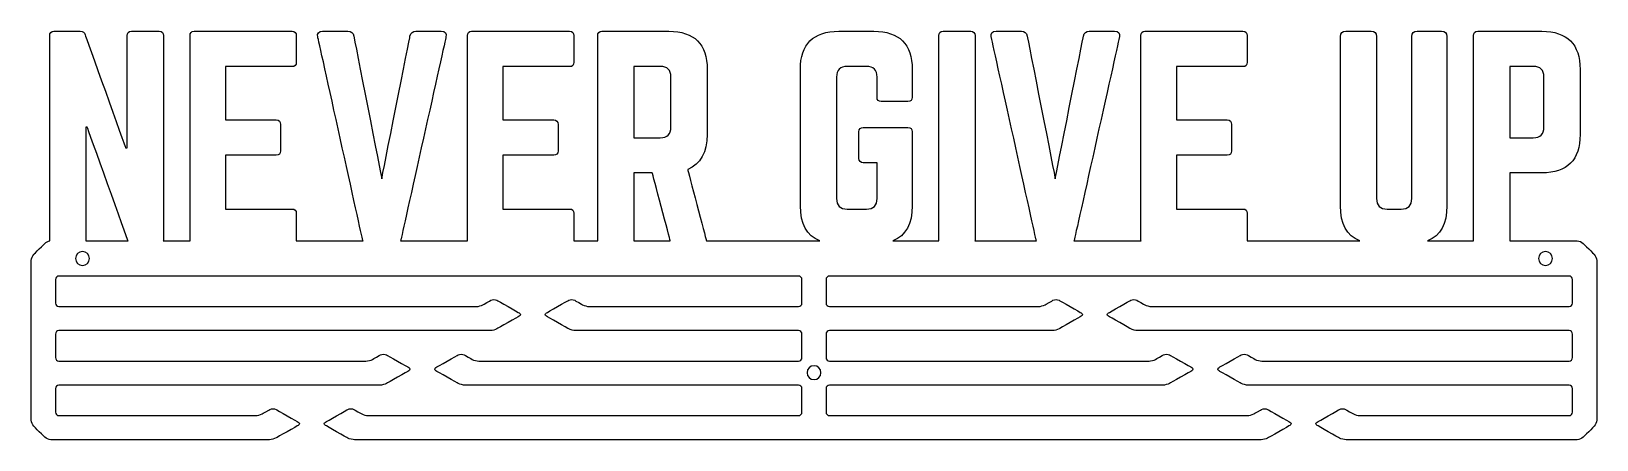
# Model space of a CAD drawing. Header units: millimetres. Extents: x -225 to 225, y -59 to 59.
import ezdxf

# ---------------------------------------------------------------- set-up
doc = ezdxf.new("R2010")
doc.units = ezdxf.units.MM
doc.header["$MEASUREMENT"] = 0

msp = doc.modelspace()

# ---------------------------------------------------------------- linework, layer by layer
for points, knots in [([(-219.5891, -1.2164), (-219.5891, -1.2164), (-219.5891, -1.2164), (-219.5891, 57.5747), (-219.5891, 57.5747), (-219.5891, 57.5747), (-219.5891, 58.3913), (-219.1809, 58.7996), (-218.3643, 58.7996)], [0.96987951807, 0.96987951807, 0.96987951807, 0.96987951807, 0.96987952807, 0.97289156627, 0.97289156627, 0.97289156627, 0.97289157627, 0.97590361446, 0.97590361446, 0.97590361446, 0.97590361446]), ([(-218.3643, 58.7996), (-218.3643, 58.7996), (-218.3643, 58.7996), (-210.7858, 58.7996), (-210.7858, 58.7996), (-210.7858, 58.7996), (-210.0713, 58.7996), (-209.6119, 58.4677), (-209.4078, 57.8044)], [0.97590361446, 0.97590361446, 0.97590361446, 0.97590361446, 0.97590362446, 0.97891566265, 0.97891566265, 0.97891566265, 0.97891567265, 0.98192771084, 0.98192771084, 0.98192771084, 0.98192771084]), ([(-197.3128, 25.2704), (-197.3128, 25.2704), (-197.3128, 25.2704), (-197.3128, 57.5747), (-197.3128, 57.5747), (-197.3128, 57.5747), (-197.3128, 58.3913), (-196.9044, 58.7996), (-196.088, 58.7996)], [0.98795180723, 0.98795180723, 0.98795180723, 0.98795180723, 0.98795181723, 0.99096385542, 0.99096385542, 0.99096385542, 0.99096386542, 0.99397590361, 0.99397590361, 0.99397590361, 0.99397590361]), ([(-196.088, 58.7996), (-196.088, 58.7996), (-196.088, 58.7996), (-188.1265, 58.7996), (-188.1265, 58.7996)], [0.99397590361, 0.99397590361, 0.99397590361, 0.99397590361, 0.99397591361, 1, 1, 1, 1]), ([(-179.2467, -1.2164), (-179.2467, -1.2164), (-179.2467, -1.2164), (-179.2467, 57.5747), (-179.2467, 57.5747), (-179.2467, 57.5747), (-179.2467, 58.3913), (-178.8639, 58.7996), (-178.0985, 58.7996)], [0.01506024096, 0.01506024096, 0.01506024096, 0.01506024096, 0.01506025096, 0.01807228916, 0.01807228916, 0.01807228916, 0.01807229916, 0.02108433735, 0.02108433735, 0.02108433735, 0.02108433735]), ([(-178.0985, 58.7996), (-178.0985, 58.7996), (-178.0985, 58.7996), (-149.9277, 58.7996), (-149.9277, 58.7996), (-149.9277, 58.7996), (-149.111, 58.7996), (-148.7029, 58.3913), (-148.7029, 57.5747)], [0.02108433735, 0.02108433735, 0.02108433735, 0.02108433735, 0.02108434735, 0.02409638554, 0.02409638554, 0.02409638554, 0.02409639554, 0.02710843373, 0.02710843373, 0.02710843373, 0.02710843373]), ([(-142.5023, 57.1154), (-142.5023, 57.1154), (-142.7574, 58.2383), (-142.298, 58.7996), (-141.1242, 58.7996)], [0.07831325301, 0.07831325301, 0.07831325301, 0.07831325301, 0.07831326301, 0.0813253012, 0.0813253012, 0.0813253012, 0.0813253012]), ([(-141.1242, 58.7996), (-141.1242, 58.7996), (-141.1242, 58.7996), (-133.8519, 58.7996), (-133.8519, 58.7996)], [0.0813253012, 0.0813253012, 0.0813253012, 0.0813253012, 0.0813253112, 0.0843373494, 0.0843373494, 0.0843373494, 0.0843373494]), ([(-133.8519, 58.7996), (-133.8519, 58.7996), (-132.9332, 58.7996), (-132.3718, 58.3403), (-132.1678, 57.4218)], [0.0843373494, 0.0843373494, 0.0843373494, 0.0843373494, 0.0843373594, 0.08734939759, 0.08734939759, 0.08734939759, 0.08734939759]), ([(-116.0155, 57.4218), (-116.0155, 57.4218), (-115.7603, 58.3403), (-115.1989, 58.7996), (-114.3313, 58.7996)], [0.09337349398, 0.09337349398, 0.09337349398, 0.09337349398, 0.09337350398, 0.09638554217, 0.09638554217, 0.09638554217, 0.09638554217]), ([(-114.3313, 58.7996), (-114.3313, 58.7996), (-114.3313, 58.7996), (-107.0589, 58.7996), (-107.0589, 58.7996)], [0.09638554217, 0.09638554217, 0.09638554217, 0.09638554217, 0.09638555217, 0.09939759036, 0.09939759036, 0.09939759036, 0.09939759036]), ([(-107.0589, 58.7996), (-107.0589, 58.7996), (-105.8851, 58.7996), (-105.4259, 58.2383), (-105.6811, 57.1154)], [0.09939759036, 0.09939759036, 0.09939759036, 0.09939759036, 0.09939760036, 0.10240963855, 0.10240963855, 0.10240963855, 0.10240963855]), ([(-99.4805, 57.5747), (-99.4805, 57.5747), (-99.4805, 58.3913), (-99.0978, 58.7996), (-98.3321, 58.7996)], [0.11746987952, 0.11746987952, 0.11746987952, 0.11746987952, 0.11746988952, 0.12048192771, 0.12048192771, 0.12048192771, 0.12048192771]), ([(-98.3321, 58.7996), (-98.3321, 58.7996), (-98.3321, 58.7996), (-70.1614, 58.7996), (-70.1614, 58.7996)], [0.12048192771, 0.12048192771, 0.12048192771, 0.12048192771, 0.12048193771, 0.1234939759, 0.1234939759, 0.1234939759, 0.1234939759]), ([(-70.1614, 58.7996), (-70.1614, 58.7996), (-69.3448, 58.7996), (-68.9366, 58.3913), (-68.9366, 57.5747)], [0.1234939759, 0.1234939759, 0.1234939759, 0.1234939759, 0.1234939859, 0.1265060241, 0.1265060241, 0.1265060241, 0.1265060241]), ([(-62.047, 57.5747), (-62.047, 57.5747), (-62.047, 58.3913), (-61.6386, 58.7996), (-60.8222, 58.7996)], [0.17771084337, 0.17771084337, 0.17771084337, 0.17771084337, 0.17771085337, 0.18072289157, 0.18072289157, 0.18072289157, 0.18072289157]), ([(-60.8222, 58.7996), (-60.8222, 58.7996), (-60.8222, 58.7996), (-41.6078, 58.7996), (-41.6078, 58.7996)], [0.18072289157, 0.18072289157, 0.18072289157, 0.18072289157, 0.18072290157, 0.18373493976, 0.18373493976, 0.18373493976, 0.18373493976]), ([(-41.6078, 58.7996), (-41.6078, 58.7996), (-34.2589, 58.7996), (-30.5845, 55.1252), (-30.5845, 47.7761)], [0.18373493976, 0.18373493976, 0.18373493976, 0.18373493976, 0.18373494976, 0.18674698795, 0.18674698795, 0.18674698795, 0.18674698795]), ([(-3.7916, 47.7761), (-3.7916, 47.7761), (-3.7916, 55.1252), (-0.1171, 58.7996), (7.2317, 58.7996)], [0.2078313253, 0.2078313253, 0.2078313253, 0.2078313253, 0.2078313353, 0.21084337349, 0.21084337349, 0.21084337349, 0.21084337349]), ([(7.2317, 58.7996), (7.2317, 58.7996), (7.2317, 58.7996), (17.3365, 58.7996), (17.3365, 58.7996)], [0.21084337349, 0.21084337349, 0.21084337349, 0.21084337349, 0.21084338349, 0.21385542169, 0.21385542169, 0.21385542169, 0.21385542169]), ([(17.3365, 58.7996), (17.3365, 58.7996), (24.6854, 58.7996), (28.3598, 55.1252), (28.3598, 47.7761)], [0.21385542169, 0.21385542169, 0.21385542169, 0.21385542169, 0.21385543169, 0.21686746988, 0.21686746988, 0.21686746988, 0.21686746988]), ([(36.0151, 57.5747), (36.0151, 57.5747), (36.0151, 58.3913), (36.4232, 58.7996), (37.2398, 58.7996)], [0.28915662651, 0.28915662651, 0.28915662651, 0.28915662651, 0.28915663651, 0.2921686747, 0.2921686747, 0.2921686747, 0.2921686747]), ([(37.2398, 58.7996), (37.2398, 58.7996), (37.2398, 58.7996), (45.2011, 58.7996), (45.2011, 58.7996)], [0.2921686747, 0.2921686747, 0.2921686747, 0.2921686747, 0.2921686847, 0.29518072289, 0.29518072289, 0.29518072289, 0.29518072289]), ([(45.2011, 58.7996), (45.2011, 58.7996), (46.0177, 58.7996), (46.4259, 58.3913), (46.4259, 57.5747)], [0.29518072289, 0.29518072289, 0.29518072289, 0.29518072289, 0.29518073289, 0.29819277108, 0.29819277108, 0.29819277108, 0.29819277108]), ([(51.0955, 57.1154), (51.0955, 57.1154), (50.8403, 58.2383), (51.2997, 58.7996), (52.4734, 58.7996)], [0.31325301205, 0.31325301205, 0.31325301205, 0.31325301205, 0.31325302205, 0.31626506024, 0.31626506024, 0.31626506024, 0.31626506024]), ([(52.4734, 58.7996), (52.4734, 58.7996), (52.4734, 58.7996), (59.7459, 58.7996), (59.7459, 58.7996)], [0.31626506024, 0.31626506024, 0.31626506024, 0.31626506024, 0.31626507024, 0.31927710843, 0.31927710843, 0.31927710843, 0.31927710843]), ([(59.7459, 58.7996), (59.7459, 58.7996), (60.6645, 58.7996), (61.2257, 58.3403), (61.4298, 57.4218)], [0.31927710843, 0.31927710843, 0.31927710843, 0.31927710843, 0.31927711843, 0.32228915663, 0.32228915663, 0.32228915663, 0.32228915663]), ([(77.5823, 57.4218), (77.5823, 57.4218), (77.8374, 58.3403), (78.3987, 58.7996), (79.2662, 58.7996)], [0.32831325301, 0.32831325301, 0.32831325301, 0.32831325301, 0.32831326301, 0.3313253012, 0.3313253012, 0.3313253012, 0.3313253012]), ([(79.2662, 58.7996), (79.2662, 58.7996), (79.2662, 58.7996), (86.5387, 58.7996), (86.5387, 58.7996)], [0.3313253012, 0.3313253012, 0.3313253012, 0.3313253012, 0.3313253112, 0.3343373494, 0.3343373494, 0.3343373494, 0.3343373494]), ([(86.5387, 58.7996), (86.5387, 58.7996), (87.7124, 58.7996), (88.1718, 58.2383), (87.9165, 57.1154)], [0.3343373494, 0.3343373494, 0.3343373494, 0.3343373494, 0.3343373594, 0.33734939759, 0.33734939759, 0.33734939759, 0.33734939759]), ([(94.1173, 57.5747), (94.1173, 57.5747), (94.1173, 58.3913), (94.5, 58.7996), (95.2656, 58.7996)], [0.35240963855, 0.35240963855, 0.35240963855, 0.35240963855, 0.35240964855, 0.35542168675, 0.35542168675, 0.35542168675, 0.35542168675]), ([(95.2656, 58.7996), (95.2656, 58.7996), (95.2656, 58.7996), (123.4364, 58.7996), (123.4364, 58.7996)], [0.35542168675, 0.35542168675, 0.35542168675, 0.35542168675, 0.35542169675, 0.35843373494, 0.35843373494, 0.35843373494, 0.35843373494]), ([(123.4364, 58.7996), (123.4364, 58.7996), (124.2529, 58.7996), (124.6612, 58.3913), (124.6612, 57.5747)], [0.35843373494, 0.35843373494, 0.35843373494, 0.35843373494, 0.35843374494, 0.36144578313, 0.36144578313, 0.36144578313, 0.36144578313]), ([(151.454, 57.2684), (151.454, 57.2684), (151.454, 58.2893), (151.9643, 58.7996), (152.9851, 58.7996)], [0.41265060241, 0.41265060241, 0.41265060241, 0.41265060241, 0.41265061241, 0.4156626506, 0.4156626506, 0.4156626506, 0.4156626506]), ([(152.9851, 58.7996), (152.9851, 58.7996), (152.9851, 58.7996), (160.3339, 58.7996), (160.3339, 58.7996)], [0.4156626506, 0.4156626506, 0.4156626506, 0.4156626506, 0.4156626606, 0.4186746988, 0.4186746988, 0.4186746988, 0.4186746988]), ([(160.3339, 58.7996), (160.3339, 58.7996), (161.3546, 58.7996), (161.8649, 58.2893), (161.8649, 57.2684)], [0.4186746988, 0.4186746988, 0.4186746988, 0.4186746988, 0.4186747088, 0.42168674699, 0.42168674699, 0.42168674699, 0.42168674699]), ([(171.9697, 57.2684), (171.9697, 57.2684), (171.9697, 58.2893), (172.48, 58.7996), (173.5008, 58.7996)], [0.43674698795, 0.43674698795, 0.43674698795, 0.43674698795, 0.43674699795, 0.43975903614, 0.43975903614, 0.43975903614, 0.43975903614]), ([(173.5008, 58.7996), (173.5008, 58.7996), (173.5008, 58.7996), (180.5433, 58.7996), (180.5433, 58.7996)], [0.43975903614, 0.43975903614, 0.43975903614, 0.43975903614, 0.43975904614, 0.44277108434, 0.44277108434, 0.44277108434, 0.44277108434]), ([(180.5433, 58.7996), (180.5433, 58.7996), (181.564, 58.7996), (182.0744, 58.2893), (182.0744, 57.2684)], [0.44277108434, 0.44277108434, 0.44277108434, 0.44277108434, 0.44277109434, 0.44578313253, 0.44578313253, 0.44578313253, 0.44578313253]), ([(189.7296, 57.5747), (189.7296, 57.5747), (189.7296, 58.3913), (190.1378, 58.7996), (190.9543, 58.7996)], [0.46084337349, 0.46084337349, 0.46084337349, 0.46084337349, 0.46084338349, 0.46385542169, 0.46385542169, 0.46385542169, 0.46385542169]), ([(190.9543, 58.7996), (190.9543, 58.7996), (190.9543, 58.7996), (209.3266, 58.7996), (209.3266, 58.7996)], [0.46385542169, 0.46385542169, 0.46385542169, 0.46385542169, 0.46385543169, 0.46686746988, 0.46686746988, 0.46686746988, 0.46686746988]), ([(209.3266, 58.7996), (209.3266, 58.7996), (216.6756, 58.7996), (220.35, 55.1252), (220.35, 47.7761)], [0.46686746988, 0.46686746988, 0.46686746988, 0.46686746988, 0.46686747988, 0.46987951807, 0.46987951807, 0.46987951807, 0.46987951807]), ([(-209.4078, 57.8044), (-209.4078, 57.8044), (-209.4078, 57.8044), (-197.7721, 25.2704), (-197.7721, 25.2704)], [0.98192771084, 0.98192771084, 0.98192771084, 0.98192771084, 0.98192772084, 0.98493975904, 0.98493975904, 0.98493975904, 0.98493975904]), ([(-186.9017, 57.5747), (-186.9017, 57.5747), (-186.9017, 57.5747), (-186.9017, -1.2164), (-186.9017, -1.2164)], [0.00301204819, 0.00301204819, 0.00301204819, 0.00301204819, 0.00301205819, 0.00602409639, 0.00602409639, 0.00602409639, 0.00602409639]), ([(-148.7029, 57.5747), (-148.7029, 57.5747), (-148.7029, 57.5747), (-148.7029, 49.9198), (-148.7029, 49.9198), (-148.7029, 49.9198), (-148.7029, 49.0521), (-149.111, 48.6185), (-149.9277, 48.6185)], [0.02710843373, 0.02710843373, 0.02710843373, 0.02710843373, 0.02710844373, 0.03012048193, 0.03012048193, 0.03012048193, 0.03012049193, 0.03313253012, 0.03313253012, 0.03313253012, 0.03313253012]), ([(-129.6416, -1.0634), (-129.6416, -1.0634), (-129.6416, -1.0634), (-142.5023, 57.1154), (-142.5023, 57.1154)], [0.07530120482, 0.07530120482, 0.07530120482, 0.07530120482, 0.07530121482, 0.07831325301, 0.07831325301, 0.07831325301, 0.07831325301]), ([(-132.1678, 57.4218), (-132.1678, 57.4218), (-132.1678, 57.4218), (-124.1299, 16.3902), (-124.1299, 16.3902)], [0.08734939759, 0.08734939759, 0.08734939759, 0.08734939759, 0.08734940759, 0.09036144578, 0.09036144578, 0.09036144578, 0.09036144578]), ([(-124.1299, 16.3902), (-124.1299, 16.3902), (-124.1299, 16.3902), (-116.0155, 57.4218), (-116.0155, 57.4218)], [0.09036144578, 0.09036144578, 0.09036144578, 0.09036144578, 0.09036145578, 0.09337349398, 0.09337349398, 0.09337349398, 0.09337349398]), ([(-105.6811, 57.1154), (-105.6811, 57.1154), (-105.6811, 57.1154), (-118.6181, -1.0634), (-118.6181, -1.0634)], [0.10240963855, 0.10240963855, 0.10240963855, 0.10240963855, 0.10240964855, 0.10542168675, 0.10542168675, 0.10542168675, 0.10542168675]), ([(-99.4805, -1.2164), (-99.4805, -1.2164), (-99.4805, -1.2164), (-99.4805, 57.5747), (-99.4805, 57.5747)], [0.11445783133, 0.11445783133, 0.11445783133, 0.11445783133, 0.11445784133, 0.11746987952, 0.11746987952, 0.11746987952, 0.11746987952]), ([(-68.9366, 57.5747), (-68.9366, 57.5747), (-68.9366, 57.5747), (-68.9366, 49.9198), (-68.9366, 49.9198)], [0.1265060241, 0.1265060241, 0.1265060241, 0.1265060241, 0.1265060341, 0.12951807229, 0.12951807229, 0.12951807229, 0.12951807229]), ([(-62.047, -1.2164), (-62.047, -1.2164), (-62.047, -1.2164), (-62.047, 57.5747), (-62.047, 57.5747)], [0.17469879518, 0.17469879518, 0.17469879518, 0.17469879518, 0.17469880518, 0.17771084337, 0.17771084337, 0.17771084337, 0.17771084337]), ([(36.0151, -1.2164), (36.0151, -1.2164), (36.0151, -1.2164), (36.0151, 57.5747), (36.0151, 57.5747)], [0.28614457831, 0.28614457831, 0.28614457831, 0.28614457831, 0.28614458831, 0.28915662651, 0.28915662651, 0.28915662651, 0.28915662651]), ([(46.4259, 57.5747), (46.4259, 57.5747), (46.4259, 57.5747), (46.4259, -1.2164), (46.4259, -1.2164)], [0.29819277108, 0.29819277108, 0.29819277108, 0.29819277108, 0.29819278108, 0.30120481928, 0.30120481928, 0.30120481928, 0.30120481928]), ([(63.956, -1.0634), (63.956, -1.0634), (63.956, -1.0634), (51.0955, 57.1154), (51.0955, 57.1154)], [0.31024096386, 0.31024096386, 0.31024096386, 0.31024096386, 0.31024097386, 0.31325301205, 0.31325301205, 0.31325301205, 0.31325301205]), ([(61.4298, 57.4218), (61.4298, 57.4218), (61.4298, 57.4218), (69.4678, 16.3902), (69.4678, 16.3902)], [0.32228915663, 0.32228915663, 0.32228915663, 0.32228915663, 0.32228916663, 0.32530120482, 0.32530120482, 0.32530120482, 0.32530120482]), ([(69.4678, 16.3902), (69.4678, 16.3902), (69.4678, 16.3902), (77.5823, 57.4218), (77.5823, 57.4218)], [0.32530120482, 0.32530120482, 0.32530120482, 0.32530120482, 0.32530121482, 0.32831325301, 0.32831325301, 0.32831325301, 0.32831325301]), ([(87.9165, 57.1154), (87.9165, 57.1154), (87.9165, 57.1154), (74.9795, -1.0634), (74.9795, -1.0634)], [0.33734939759, 0.33734939759, 0.33734939759, 0.33734939759, 0.33734940759, 0.34036144578, 0.34036144578, 0.34036144578, 0.34036144578]), ([(94.1173, -1.2164), (94.1173, -1.2164), (94.1173, -1.2164), (94.1173, 57.5747), (94.1173, 57.5747)], [0.34939759036, 0.34939759036, 0.34939759036, 0.34939759036, 0.34939760036, 0.35240963855, 0.35240963855, 0.35240963855, 0.35240963855]), ([(124.6612, 57.5747), (124.6612, 57.5747), (124.6612, 57.5747), (124.6612, 49.9198), (124.6612, 49.9198)], [0.36144578313, 0.36144578313, 0.36144578313, 0.36144578313, 0.36144579313, 0.36445783133, 0.36445783133, 0.36445783133, 0.36445783133]), ([(151.454, 8.5821), (151.454, 8.5821), (151.454, 8.5821), (151.454, 57.2684), (151.454, 57.2684)], [0.40963855422, 0.40963855422, 0.40963855422, 0.40963855422, 0.40963856422, 0.41265060241, 0.41265060241, 0.41265060241, 0.41265060241]), ([(161.8649, 57.2684), (161.8649, 57.2684), (161.8649, 57.2684), (161.8649, 10.7255), (161.8649, 10.7255)], [0.42168674699, 0.42168674699, 0.42168674699, 0.42168674699, 0.42168675699, 0.42469879518, 0.42469879518, 0.42469879518, 0.42469879518]), ([(171.9697, 10.7255), (171.9697, 10.7255), (171.9697, 10.7255), (171.9697, 57.2684), (171.9697, 57.2684)], [0.43373493976, 0.43373493976, 0.43373493976, 0.43373493976, 0.43373494976, 0.43674698795, 0.43674698795, 0.43674698795, 0.43674698795]), ([(182.0744, 57.2684), (182.0744, 57.2684), (182.0744, 57.2684), (182.0744, 8.5821), (182.0744, 8.5821)], [0.44578313253, 0.44578313253, 0.44578313253, 0.44578313253, 0.44578314253, 0.44879518072, 0.44879518072, 0.44879518072, 0.44879518072]), ([(189.7296, -1.2164), (189.7296, -1.2164), (189.7296, -1.2164), (189.7296, 57.5747), (189.7296, 57.5747)], [0.4578313253, 0.4578313253, 0.4578313253, 0.4578313253, 0.4578313353, 0.46084337349, 0.46084337349, 0.46084337349, 0.46084337349]), ([(-68.9366, 49.9198), (-68.9366, 49.9198), (-68.9366, 49.0521), (-69.3448, 48.6185), (-70.1614, 48.6185)], [0.12951807229, 0.12951807229, 0.12951807229, 0.12951807229, 0.12951808229, 0.13253012048, 0.13253012048, 0.13253012048, 0.13253012048]), ([(124.6612, 49.9198), (124.6612, 49.9198), (124.6612, 49.0521), (124.2529, 48.6185), (123.4364, 48.6185)], [0.36445783133, 0.36445783133, 0.36445783133, 0.36445783133, 0.36445784133, 0.36746987952, 0.36746987952, 0.36746987952, 0.36746987952]), ([(-149.9277, 48.6185), (-149.9277, 48.6185), (-149.9277, 48.6185), (-169.0654, 48.6185), (-169.0654, 48.6185)], [0.03313253012, 0.03313253012, 0.03313253012, 0.03313253012, 0.03313254012, 0.03614457831, 0.03614457831, 0.03614457831, 0.03614457831]), ([(-169.0654, 48.6185), (-169.0654, 48.6185), (-169.0654, 48.6185), (-169.0654, 33.308), (-169.0654, 33.308)], [0.03614457831, 0.03614457831, 0.03614457831, 0.03614457831, 0.03614458831, 0.03915662651, 0.03915662651, 0.03915662651, 0.03915662651]), ([(-70.1614, 48.6185), (-70.1614, 48.6185), (-70.1614, 48.6185), (-89.2991, 48.6185), (-89.2991, 48.6185)], [0.13253012048, 0.13253012048, 0.13253012048, 0.13253012048, 0.13253013048, 0.13554216867, 0.13554216867, 0.13554216867, 0.13554216867]), ([(-89.2991, 48.6185), (-89.2991, 48.6185), (-89.2991, 48.6185), (-89.2991, 33.308), (-89.2991, 33.308)], [0.13554216867, 0.13554216867, 0.13554216867, 0.13554216867, 0.13554217867, 0.13855421687, 0.13855421687, 0.13855421687, 0.13855421687]), ([(-44.0574, 48.6948), (-44.0574, 48.6948), (-44.0574, 48.6948), (-51.6359, 48.6948), (-51.6359, 48.6948)], [0.428571429, 0.428571429, 0.428571429, 0.428571429, 0.428571439, 0.571428571, 0.571428571, 0.571428571, 0.571428571]), ([(-51.6359, 48.6948), (-51.6359, 48.6948), (-51.6359, 48.6948), (-51.6359, 28.179), (-51.6359, 28.179)], [0.571428571, 0.571428571, 0.571428571, 0.571428571, 0.571428581, 0.714285714, 0.714285714, 0.714285714, 0.714285714]), ([(-40.9954, 45.6328), (-40.9954, 45.6328), (-40.9954, 47.6743), (-42.0162, 48.6948), (-44.0574, 48.6948)], [0.285714286, 0.285714286, 0.285714286, 0.285714286, 0.285714296, 0.428571429, 0.428571429, 0.428571429, 0.428571429]), ([(-40.9954, 31.2413), (-40.9954, 31.2413), (-40.9954, 31.2413), (-40.9954, 45.6328), (-40.9954, 45.6328)], [0.142857143, 0.142857143, 0.142857143, 0.142857143, 0.142857153, 0.285714286, 0.285714286, 0.285714286, 0.285714286]), ([(-30.5845, 47.7761), (-30.5845, 47.7761), (-30.5845, 47.7761), (-30.5845, 29.0978), (-30.5845, 29.0978)], [0.18674698795, 0.18674698795, 0.18674698795, 0.18674698795, 0.18674699795, 0.18975903614, 0.18975903614, 0.18975903614, 0.18975903614]), ([(-3.7916, 8.5821), (-3.7916, 8.5821), (-3.7916, 8.5821), (-3.7916, 47.7761), (-3.7916, 47.7761)], [0.20481927711, 0.20481927711, 0.20481927711, 0.20481927711, 0.20481928711, 0.2078313253, 0.2078313253, 0.2078313253, 0.2078313253]), ([(9.6814, 48.6948), (9.6814, 48.6948), (7.6401, 48.6948), (6.6194, 47.6743), (6.6194, 45.6328)], [0.23795180723, 0.23795180723, 0.23795180723, 0.23795180723, 0.23795181723, 0.24096385542, 0.24096385542, 0.24096385542, 0.24096385542]), ([(6.6194, 45.6328), (6.6194, 45.6328), (6.6194, 45.6328), (6.6194, 10.7255), (6.6194, 10.7255)], [0.24096385542, 0.24096385542, 0.24096385542, 0.24096385542, 0.24096386542, 0.24397590361, 0.24397590361, 0.24397590361, 0.24397590361]), ([(15.1932, 48.6948), (15.1932, 48.6948), (15.1932, 48.6948), (9.6814, 48.6948), (9.6814, 48.6948)], [0.23493975904, 0.23493975904, 0.23493975904, 0.23493975904, 0.23493976904, 0.23795180723, 0.23795180723, 0.23795180723, 0.23795180723]), ([(18.2552, 45.6328), (18.2552, 45.6328), (18.2552, 47.6743), (17.2344, 48.6948), (15.1932, 48.6948)], [0.23192771084, 0.23192771084, 0.23192771084, 0.23192771084, 0.23192772084, 0.23493975904, 0.23493975904, 0.23493975904, 0.23493975904]), ([(18.2552, 39.815), (18.2552, 39.815), (18.2552, 39.815), (18.2552, 45.6328), (18.2552, 45.6328)], [0.22891566265, 0.22891566265, 0.22891566265, 0.22891566265, 0.22891567265, 0.23192771084, 0.23192771084, 0.23192771084, 0.23192771084]), ([(28.3598, 47.7761), (28.3598, 47.7761), (28.3598, 47.7761), (28.3598, 39.815), (28.3598, 39.815)], [0.21686746988, 0.21686746988, 0.21686746988, 0.21686746988, 0.21686747988, 0.21987951807, 0.21987951807, 0.21987951807, 0.21987951807]), ([(123.4364, 48.6185), (123.4364, 48.6185), (123.4364, 48.6185), (104.2986, 48.6185), (104.2986, 48.6185)], [0.36746987952, 0.36746987952, 0.36746987952, 0.36746987952, 0.36746988952, 0.37048192771, 0.37048192771, 0.37048192771, 0.37048192771]), ([(104.2986, 48.6185), (104.2986, 48.6185), (104.2986, 48.6185), (104.2986, 33.308), (104.2986, 33.308)], [0.37048192771, 0.37048192771, 0.37048192771, 0.37048192771, 0.37048193771, 0.3734939759, 0.3734939759, 0.3734939759, 0.3734939759]), ([(206.877, 48.6948), (206.877, 48.6948), (206.877, 48.6948), (200.1405, 48.6948), (200.1405, 48.6948)], [0.428571429, 0.428571429, 0.428571429, 0.428571429, 0.428571439, 0.571428571, 0.571428571, 0.571428571, 0.571428571]), ([(200.1405, 48.6948), (200.1405, 48.6948), (200.1405, 48.6948), (200.1405, 28.179), (200.1405, 28.179)], [0.571428571, 0.571428571, 0.571428571, 0.571428571, 0.571428581, 0.714285714, 0.714285714, 0.714285714, 0.714285714]), ([(209.939, 45.6328), (209.939, 45.6328), (209.939, 47.6743), (208.9183, 48.6948), (206.877, 48.6948)], [0.285714286, 0.285714286, 0.285714286, 0.285714286, 0.285714296, 0.428571429, 0.428571429, 0.428571429, 0.428571429]), ([(209.939, 31.2413), (209.939, 31.2413), (209.939, 31.2413), (209.939, 45.6328), (209.939, 45.6328)], [0.142857143, 0.142857143, 0.142857143, 0.142857143, 0.142857153, 0.285714286, 0.285714286, 0.285714286, 0.285714286]), ([(220.35, 47.7761), (220.35, 47.7761), (220.35, 47.7761), (220.35, 29.0978), (220.35, 29.0978)], [0.46987951807, 0.46987951807, 0.46987951807, 0.46987951807, 0.46987952807, 0.47289156627, 0.47289156627, 0.47289156627, 0.47289156627]), ([(19.48, 38.5902), (19.48, 38.5902), (18.6634, 38.5902), (18.2552, 38.9985), (18.2552, 39.815)], [0.22590361446, 0.22590361446, 0.22590361446, 0.22590361446, 0.22590362446, 0.22891566265, 0.22891566265, 0.22891566265, 0.22891566265]), ([(27.135, 38.5902), (27.135, 38.5902), (27.135, 38.5902), (19.48, 38.5902), (19.48, 38.5902)], [0.22289156627, 0.22289156627, 0.22289156627, 0.22289156627, 0.22289157627, 0.22590361446, 0.22590361446, 0.22590361446, 0.22590361446]), ([(28.3598, 39.815), (28.3598, 39.815), (28.3598, 38.9985), (27.9516, 38.5902), (27.135, 38.5902)], [0.21987951807, 0.21987951807, 0.21987951807, 0.21987951807, 0.21987952807, 0.22289156627, 0.22289156627, 0.22289156627, 0.22289156627]), ([(-169.0654, 33.308), (-169.0654, 33.308), (-169.0654, 33.308), (-154.4441, 33.308), (-154.4441, 33.308), (-154.4441, 33.308), (-153.6275, 33.308), (-153.2192, 32.8742), (-153.2192, 32.0067)], [0.03915662651, 0.03915662651, 0.03915662651, 0.03915662651, 0.03915663651, 0.0421686747, 0.0421686747, 0.0421686747, 0.0421686847, 0.04518072289, 0.04518072289, 0.04518072289, 0.04518072289]), ([(-153.2192, 32.0067), (-153.2192, 32.0067), (-153.2192, 32.0067), (-153.2192, 24.4281), (-153.2192, 24.4281), (-153.2192, 24.4281), (-153.2192, 23.5604), (-153.6275, 23.1267), (-154.4441, 23.1267)], [0.04518072289, 0.04518072289, 0.04518072289, 0.04518072289, 0.04518073289, 0.04819277108, 0.04819277108, 0.04819277108, 0.04819278108, 0.05120481928, 0.05120481928, 0.05120481928, 0.05120481928]), ([(-89.2991, 33.308), (-89.2991, 33.308), (-89.2991, 33.308), (-74.6778, 33.308), (-74.6778, 33.308)], [0.13855421687, 0.13855421687, 0.13855421687, 0.13855421687, 0.13855422687, 0.14156626506, 0.14156626506, 0.14156626506, 0.14156626506]), ([(-74.6778, 33.308), (-74.6778, 33.308), (-73.8614, 33.308), (-73.453, 32.8742), (-73.453, 32.0067)], [0.14156626506, 0.14156626506, 0.14156626506, 0.14156626506, 0.14156627506, 0.14457831325, 0.14457831325, 0.14457831325, 0.14457831325]), ([(-73.453, 32.0067), (-73.453, 32.0067), (-73.453, 32.0067), (-73.453, 24.4281), (-73.453, 24.4281)], [0.14457831325, 0.14457831325, 0.14457831325, 0.14457831325, 0.14457832325, 0.14759036145, 0.14759036145, 0.14759036145, 0.14759036145]), ([(104.2986, 33.308), (104.2986, 33.308), (104.2986, 33.308), (118.9197, 33.308), (118.9197, 33.308)], [0.3734939759, 0.3734939759, 0.3734939759, 0.3734939759, 0.3734939859, 0.3765060241, 0.3765060241, 0.3765060241, 0.3765060241]), ([(118.9197, 33.308), (118.9197, 33.308), (119.7363, 33.308), (120.1446, 32.8742), (120.1446, 32.0067)], [0.3765060241, 0.3765060241, 0.3765060241, 0.3765060241, 0.3765060341, 0.37951807229, 0.37951807229, 0.37951807229, 0.37951807229]), ([(120.1446, 32.0067), (120.1446, 32.0067), (120.1446, 32.0067), (120.1446, 24.4281), (120.1446, 24.4281)], [0.37951807229, 0.37951807229, 0.37951807229, 0.37951807229, 0.37951808229, 0.38253012048, 0.38253012048, 0.38253012048, 0.38253012048]), ([(-208.7953, 31.2413), (-208.7953, 31.2413), (-208.7953, 31.2413), (-209.1782, 31.2413), (-209.1782, 31.2413)], [0.285714286, 0.285714286, 0.285714286, 0.285714286, 0.285714296, 0.428571429, 0.428571429, 0.428571429, 0.428571429]), ([(-209.1782, 31.2413), (-209.1782, 31.2413), (-209.1782, 31.2413), (-209.1782, -1.2164), (-209.1782, -1.2164)], [0.428571429, 0.428571429, 0.428571429, 0.428571429, 0.428571439, 0.571428571, 0.571428571, 0.571428571, 0.571428571]), ([(-197.0831, -1.4462), (-197.0831, -1.4462), (-197.0831, -1.4462), (-208.7953, 31.2413), (-208.7953, 31.2413)], [0.142857143, 0.142857143, 0.142857143, 0.142857143, 0.142857153, 0.285714286, 0.285714286, 0.285714286, 0.285714286]), ([(-51.6359, 28.179), (-51.6359, 28.179), (-51.6359, 28.179), (-44.0574, 28.179), (-44.0574, 28.179)], [0.714285714, 0.714285714, 0.714285714, 0.714285714, 0.714285724, 1, 1, 1, 1]), ([(-30.5845, 29.0978), (-30.5845, 29.0978), (-30.5845, 23.9944), (-32.4472, 20.6261), (-36.1727, 18.9931)], [0.18975903614, 0.18975903614, 0.18975903614, 0.18975903614, 0.18975904614, 0.19277108434, 0.19277108434, 0.19277108434, 0.19277108434]), ([(13.0497, 29.8634), (13.0497, 29.8634), (13.0497, 30.6799), (13.4579, 31.0879), (14.2745, 31.0879)], [0.26506024096, 0.26506024096, 0.26506024096, 0.26506024096, 0.26506025096, 0.26807228916, 0.26807228916, 0.26807228916, 0.26807228916]), ([(13.0497, 22.208), (13.0497, 22.208), (13.0497, 22.208), (13.0497, 29.8634), (13.0497, 29.8634)], [0.26204819277, 0.26204819277, 0.26204819277, 0.26204819277, 0.26204820277, 0.26506024096, 0.26506024096, 0.26506024096, 0.26506024096]), ([(14.2745, 31.0879), (14.2745, 31.0879), (14.2745, 31.0879), (27.135, 31.0879), (27.135, 31.0879)], [0.26807228916, 0.26807228916, 0.26807228916, 0.26807228916, 0.26807229916, 0.27108433735, 0.27108433735, 0.27108433735, 0.27108433735]), ([(27.135, 31.0879), (27.135, 31.0879), (27.9516, 31.0879), (28.3598, 30.6799), (28.3598, 29.8634)], [0.27108433735, 0.27108433735, 0.27108433735, 0.27108433735, 0.27108434735, 0.27409638554, 0.27409638554, 0.27409638554, 0.27409638554]), ([(28.3598, 29.8634), (28.3598, 29.8634), (28.3598, 29.8634), (28.3598, 8.5821), (28.3598, 8.5821)], [0.27409638554, 0.27409638554, 0.27409638554, 0.27409638554, 0.27409639554, 0.27710843373, 0.27710843373, 0.27710843373, 0.27710843373]), ([(200.1405, 28.179), (200.1405, 28.179), (200.1405, 28.179), (206.877, 28.179), (206.877, 28.179)], [0.714285714, 0.714285714, 0.714285714, 0.714285714, 0.714285724, 1, 1, 1, 1]), ([(220.35, 29.0978), (220.35, 29.0978), (220.35, 21.7489), (216.6756, 18.0744), (209.3266, 18.0744)], [0.47289156627, 0.47289156627, 0.47289156627, 0.47289156627, 0.47289157627, 0.47590361446, 0.47590361446, 0.47590361446, 0.47590361446]), ([(-197.7721, 25.2704), (-197.7721, 25.2704), (-197.7721, 25.2704), (-197.3128, 25.2704), (-197.3128, 25.2704)], [0.98493975904, 0.98493975904, 0.98493975904, 0.98493975904, 0.98493976904, 0.98795180723, 0.98795180723, 0.98795180723, 0.98795180723]), ([(-154.4441, 23.1267), (-154.4441, 23.1267), (-154.4441, 23.1267), (-169.0654, 23.1267), (-169.0654, 23.1267)], [0.05120481928, 0.05120481928, 0.05120481928, 0.05120481928, 0.05120482928, 0.05421686747, 0.05421686747, 0.05421686747, 0.05421686747]), ([(-169.0654, 23.1267), (-169.0654, 23.1267), (-169.0654, 23.1267), (-169.0654, 7.6634), (-169.0654, 7.6634)], [0.05421686747, 0.05421686747, 0.05421686747, 0.05421686747, 0.05421687747, 0.05722891566, 0.05722891566, 0.05722891566, 0.05722891566]), ([(-74.6778, 23.1267), (-74.6778, 23.1267), (-74.6778, 23.1267), (-89.2991, 23.1267), (-89.2991, 23.1267)], [0.15060240964, 0.15060240964, 0.15060240964, 0.15060240964, 0.15060241964, 0.15361445783, 0.15361445783, 0.15361445783, 0.15361445783]), ([(-89.2991, 23.1267), (-89.2991, 23.1267), (-89.2991, 23.1267), (-89.2991, 7.6634), (-89.2991, 7.6634)], [0.15361445783, 0.15361445783, 0.15361445783, 0.15361445783, 0.15361446783, 0.15662650602, 0.15662650602, 0.15662650602, 0.15662650602]), ([(-73.453, 24.4281), (-73.453, 24.4281), (-73.453, 23.5604), (-73.8614, 23.1267), (-74.6778, 23.1267)], [0.14759036145, 0.14759036145, 0.14759036145, 0.14759036145, 0.14759037145, 0.15060240964, 0.15060240964, 0.15060240964, 0.15060240964]), ([(118.9197, 23.1267), (118.9197, 23.1267), (118.9197, 23.1267), (104.2986, 23.1267), (104.2986, 23.1267)], [0.38554216867, 0.38554216867, 0.38554216867, 0.38554216867, 0.38554217867, 0.38855421687, 0.38855421687, 0.38855421687, 0.38855421687]), ([(104.2986, 23.1267), (104.2986, 23.1267), (104.2986, 23.1267), (104.2986, 7.6634), (104.2986, 7.6634)], [0.38855421687, 0.38855421687, 0.38855421687, 0.38855421687, 0.38855422687, 0.39156626506, 0.39156626506, 0.39156626506, 0.39156626506]), ([(120.1446, 24.4281), (120.1446, 24.4281), (120.1446, 23.5604), (119.7363, 23.1267), (118.9197, 23.1267)], [0.38253012048, 0.38253012048, 0.38253012048, 0.38253012048, 0.38253013048, 0.38554216867, 0.38554216867, 0.38554216867, 0.38554216867]), ([(-46.3541, 18.0744), (-46.3541, 18.0744), (-46.3541, 18.0744), (-51.6359, 18.0744), (-51.6359, 18.0744)], [0.285714286, 0.285714286, 0.285714286, 0.285714286, 0.285714296, 0.428571429, 0.428571429, 0.428571429, 0.428571429]), ([(-51.6359, 18.0744), (-51.6359, 18.0744), (-51.6359, 18.0744), (-51.6359, -1.2164), (-51.6359, -1.2164)], [0.428571429, 0.428571429, 0.428571429, 0.428571429, 0.428571439, 0.571428571, 0.571428571, 0.571428571, 0.571428571]), ([(-41.2251, -1.3697), (-41.2251, -1.3697), (-41.2251, -1.3697), (-46.3541, 18.0744), (-46.3541, 18.0744)], [0.142857143, 0.142857143, 0.142857143, 0.142857143, 0.142857153, 0.285714286, 0.285714286, 0.285714286, 0.285714286]), ([(-36.1727, 18.9931), (-36.1727, 18.9931), (-36.1727, 18.9931), (-30.8907, -1.0634), (-30.8907, -1.0634)], [0.19277108434, 0.19277108434, 0.19277108434, 0.19277108434, 0.19277109434, 0.19578313253, 0.19578313253, 0.19578313253, 0.19578313253]), ([(14.2745, 20.9833), (14.2745, 20.9833), (13.4579, 20.9833), (13.0497, 21.3915), (13.0497, 22.208)], [0.25903614458, 0.25903614458, 0.25903614458, 0.25903614458, 0.25903615458, 0.26204819277, 0.26204819277, 0.26204819277, 0.26204819277]), ([(18.2552, 20.9833), (18.2552, 20.9833), (18.2552, 20.9833), (14.2745, 20.9833), (14.2745, 20.9833)], [0.25602409639, 0.25602409639, 0.25602409639, 0.25602409639, 0.25602410639, 0.25903614458, 0.25903614458, 0.25903614458, 0.25903614458]), ([(18.2552, 10.7255), (18.2552, 10.7255), (18.2552, 10.7255), (18.2552, 20.9833), (18.2552, 20.9833)], [0.25301204819, 0.25301204819, 0.25301204819, 0.25301204819, 0.25301205819, 0.25602409639, 0.25602409639, 0.25602409639, 0.25602409639]), ([(209.3266, 18.0744), (209.3266, 18.0744), (209.3266, 18.0744), (200.1405, 18.0744), (200.1405, 18.0744)], [0.47590361446, 0.47590361446, 0.47590361446, 0.47590361446, 0.47590362446, 0.47891566265, 0.47891566265, 0.47891566265, 0.47891566265]), ([(200.1405, 18.0744), (200.1405, 18.0744), (200.1405, 18.0744), (200.1405, -1.2164), (200.1405, -1.2164)], [0.47891566265, 0.47891566265, 0.47891566265, 0.47891566265, 0.47891567265, 0.48192771084, 0.48192771084, 0.48192771084, 0.48192771084]), ([(6.6194, 10.7255), (6.6194, 10.7255), (6.6194, 8.6842), (7.6401, 7.6634), (9.6814, 7.6634)], [0.24397590361, 0.24397590361, 0.24397590361, 0.24397590361, 0.24397591361, 0.24698795181, 0.24698795181, 0.24698795181, 0.24698795181]), ([(15.1932, 7.6634), (15.1932, 7.6634), (17.2344, 7.6634), (18.2552, 8.6842), (18.2552, 10.7255)], [0.25, 0.25, 0.25, 0.25, 0.25000001, 0.25301204819, 0.25301204819, 0.25301204819, 0.25301204819]), ([(161.8649, 10.7255), (161.8649, 10.7255), (161.8649, 8.6842), (162.8856, 7.6634), (164.927, 7.6634)], [0.42469879518, 0.42469879518, 0.42469879518, 0.42469879518, 0.42469880518, 0.42771084337, 0.42771084337, 0.42771084337, 0.42771084337]), ([(168.9077, 7.6634), (168.9077, 7.6634), (170.9489, 7.6634), (171.9697, 8.6842), (171.9697, 10.7255)], [0.43072289157, 0.43072289157, 0.43072289157, 0.43072289157, 0.43072290157, 0.43373493976, 0.43373493976, 0.43373493976, 0.43373493976]), ([(-169.0654, 7.6634), (-169.0654, 7.6634), (-169.0654, 7.6634), (-149.9277, 7.6634), (-149.9277, 7.6634), (-149.9277, 7.6634), (-149.111, 7.6634), (-148.7029, 7.2552), (-148.7029, 6.4386)], [0.05722891566, 0.05722891566, 0.05722891566, 0.05722891566, 0.05722892566, 0.06024096386, 0.06024096386, 0.06024096386, 0.06024097386, 0.06325301205, 0.06325301205, 0.06325301205, 0.06325301205]), ([(-148.7029, 6.4386), (-148.7029, 6.4386), (-148.7029, 6.4386), (-148.7029, -1.2164), (-148.7029, -1.2164)], [0.06325301205, 0.06325301205, 0.06325301205, 0.06325301205, 0.06325302205, 0.06626506024, 0.06626506024, 0.06626506024, 0.06626506024]), ([(-89.2991, 7.6634), (-89.2991, 7.6634), (-89.2991, 7.6634), (-70.1614, 7.6634), (-70.1614, 7.6634)], [0.15662650602, 0.15662650602, 0.15662650602, 0.15662650602, 0.15662651602, 0.15963855422, 0.15963855422, 0.15963855422, 0.15963855422]), ([(-70.1614, 7.6634), (-70.1614, 7.6634), (-69.3448, 7.6634), (-68.9366, 7.2552), (-68.9366, 6.4386)], [0.15963855422, 0.15963855422, 0.15963855422, 0.15963855422, 0.15963856422, 0.16265060241, 0.16265060241, 0.16265060241, 0.16265060241]), ([(-68.9366, 6.4386), (-68.9366, 6.4386), (-68.9366, 6.4386), (-68.9366, -1.2164), (-68.9366, -1.2164)], [0.16265060241, 0.16265060241, 0.16265060241, 0.16265060241, 0.16265061241, 0.1656626506, 0.1656626506, 0.1656626506, 0.1656626506]), ([(1.7645, -1.513), (1.7645, -1.513), (-1.9391, 0.0005), (-3.7916, 3.365), (-3.7916, 8.5821)], [0.20180722892, 0.20180722892, 0.20180722892, 0.20180722892, 0.20180723892, 0.20481927711, 0.20481927711, 0.20481927711, 0.20481927711]), ([(9.6814, 7.6634), (9.6814, 7.6634), (9.6814, 7.6634), (15.1932, 7.6634), (15.1932, 7.6634)], [0.24698795181, 0.24698795181, 0.24698795181, 0.24698795181, 0.24698796181, 0.25, 0.25, 0.25, 0.25]), ([(28.3598, 8.5821), (28.3598, 8.5821), (28.3598, 3.365), (26.5074, 0.0005), (22.8038, -1.513)], [0.27710843373, 0.27710843373, 0.27710843373, 0.27710843373, 0.27710844373, 0.28012048193, 0.28012048193, 0.28012048193, 0.28012048193]), ([(104.2986, 7.6634), (104.2986, 7.6634), (104.2986, 7.6634), (123.4364, 7.6634), (123.4364, 7.6634)], [0.39156626506, 0.39156626506, 0.39156626506, 0.39156626506, 0.39156627506, 0.39457831325, 0.39457831325, 0.39457831325, 0.39457831325]), ([(123.4364, 7.6634), (123.4364, 7.6634), (124.2529, 7.6634), (124.6612, 7.2552), (124.6612, 6.4386)], [0.39457831325, 0.39457831325, 0.39457831325, 0.39457831325, 0.39457832325, 0.39759036145, 0.39759036145, 0.39759036145, 0.39759036145]), ([(124.6612, 6.4386), (124.6612, 6.4386), (124.6612, 6.4386), (124.6612, -1.2164), (124.6612, -1.2164)], [0.39759036145, 0.39759036145, 0.39759036145, 0.39759036145, 0.39759037145, 0.40060240964, 0.40060240964, 0.40060240964, 0.40060240964]), ([(157.0101, -1.513), (157.0101, -1.513), (153.3065, 0.0005), (151.454, 3.365), (151.454, 8.5821)], [0.40662650602, 0.40662650602, 0.40662650602, 0.40662650602, 0.40662651602, 0.40963855422, 0.40963855422, 0.40963855422, 0.40963855422]), ([(164.927, 7.6634), (164.927, 7.6634), (164.927, 7.6634), (168.9077, 7.6634), (168.9077, 7.6634)], [0.42771084337, 0.42771084337, 0.42771084337, 0.42771084337, 0.42771085337, 0.43072289157, 0.43072289157, 0.43072289157, 0.43072289157]), ([(182.0744, 8.5821), (182.0744, 8.5821), (182.0744, 3.365), (180.2219, 0.0005), (176.5183, -1.513)], [0.44879518072, 0.44879518072, 0.44879518072, 0.44879518072, 0.44879519072, 0.45180722892, 0.45180722892, 0.45180722892, 0.45180722892]), ([(-224.167, -5.4091), (-224.167, -5.4091), (-224.167, -5.4091), (-220.9778, -2.2203), (-220.9778, -2.2203)], [0.96084337349, 0.96084337349, 0.96084337349, 0.96084337349, 0.96084338349, 0.96385542169, 0.96385542169, 0.96385542169, 0.96385542169]), ([(-220.9778, -2.2203), (-220.9778, -2.2203), (-220.6546, -1.8967), (-220.069, -1.6222), (-219.5645, -1.5388)], [0.96385542169, 0.96385542169, 0.96385542169, 0.96385542169, 0.96385543169, 0.96686746988, 0.96686746988, 0.96686746988, 0.96686746988]), ([(-219.5645, -1.5388), (-219.5645, -1.5388), (-219.5809, -1.4395), (-219.5891, -1.3322), (-219.5891, -1.2164)], [0.96686746988, 0.96686746988, 0.96686746988, 0.96686746988, 0.96686747988, 0.96987951807, 0.96987951807, 0.96987951807, 0.96987951807]), ([(-209.1782, -1.2164), (-209.1782, -1.2164), (-209.1782, -1.3221), (-209.185, -1.4209), (-209.1987, -1.513)], [0.571428571, 0.571428571, 0.571428571, 0.571428571, 0.571428581, 0.714285714, 0.714285714, 0.714285714, 0.714285714]), ([(-209.1987, -1.513), (-209.1987, -1.513), (-209.1987, -1.513), (-197.0613, -1.513), (-197.0613, -1.513)], [0.714285714, 0.714285714, 0.714285714, 0.714285714, 0.714285724, 1, 1, 1, 1]), ([(-186.9017, -1.2164), (-186.9017, -1.2164), (-186.9017, -1.3221), (-186.9085, -1.4209), (-186.9222, -1.513)], [0.00602409639, 0.00602409639, 0.00602409639, 0.00602409639, 0.00602410639, 0.00903614458, 0.00903614458, 0.00903614458, 0.00903614458]), ([(-186.9222, -1.513), (-186.9222, -1.513), (-186.9222, -1.513), (-179.2274, -1.513), (-179.2274, -1.513)], [0.00903614458, 0.00903614458, 0.00903614458, 0.00903614458, 0.00903615458, 0.01204819277, 0.01204819277, 0.01204819277, 0.01204819277]), ([(-179.2274, -1.513), (-179.2274, -1.513), (-179.2402, -1.4209), (-179.2467, -1.3221), (-179.2467, -1.2164)], [0.01204819277, 0.01204819277, 0.01204819277, 0.01204819277, 0.01204820277, 0.01506024096, 0.01506024096, 0.01506024096, 0.01506024096]), ([(-148.7029, -1.2164), (-148.7029, -1.2164), (-148.7029, -1.3221), (-148.7097, -1.4209), (-148.7234, -1.513)], [0.06626506024, 0.06626506024, 0.06626506024, 0.06626506024, 0.06626507024, 0.06927710843, 0.06927710843, 0.06927710843, 0.06927710843]), ([(-148.7234, -1.513), (-148.7234, -1.513), (-148.7234, -1.513), (-129.4749, -1.513), (-129.4749, -1.513)], [0.06927710843, 0.06927710843, 0.06927710843, 0.06927710843, 0.06927711843, 0.07228915663, 0.07228915663, 0.07228915663, 0.07228915663]), ([(-129.4749, -1.513), (-129.4749, -1.513), (-129.5403, -1.3778), (-129.5959, -1.228), (-129.6416, -1.0634)], [0.07228915663, 0.07228915663, 0.07228915663, 0.07228915663, 0.07228916663, 0.07530120482, 0.07530120482, 0.07530120482, 0.07530120482]), ([(-118.6181, -1.0634), (-118.6181, -1.0634), (-118.6547, -1.228), (-118.7029, -1.3778), (-118.7624, -1.513)], [0.10542168675, 0.10542168675, 0.10542168675, 0.10542168675, 0.10542169675, 0.10843373494, 0.10843373494, 0.10843373494, 0.10843373494]), ([(-118.7624, -1.513), (-118.7624, -1.513), (-118.7624, -1.513), (-99.4612, -1.513), (-99.4612, -1.513)], [0.10843373494, 0.10843373494, 0.10843373494, 0.10843373494, 0.10843374494, 0.11144578313, 0.11144578313, 0.11144578313, 0.11144578313]), ([(-99.4612, -1.513), (-99.4612, -1.513), (-99.474, -1.4209), (-99.4805, -1.3221), (-99.4805, -1.2164)], [0.11144578313, 0.11144578313, 0.11144578313, 0.11144578313, 0.11144579313, 0.11445783133, 0.11445783133, 0.11445783133, 0.11445783133]), ([(-68.9366, -1.2164), (-68.9366, -1.2164), (-68.9366, -1.3221), (-68.9434, -1.4209), (-68.9571, -1.513)], [0.1656626506, 0.1656626506, 0.1656626506, 0.1656626506, 0.1656626606, 0.1686746988, 0.1686746988, 0.1686746988, 0.1686746988]), ([(-68.9571, -1.513), (-68.9571, -1.513), (-68.9571, -1.513), (-62.0265, -1.513), (-62.0265, -1.513)], [0.1686746988, 0.1686746988, 0.1686746988, 0.1686746988, 0.1686747088, 0.17168674699, 0.17168674699, 0.17168674699, 0.17168674699]), ([(-62.0265, -1.513), (-62.0265, -1.513), (-62.0402, -1.4209), (-62.047, -1.3221), (-62.047, -1.2164)], [0.17168674699, 0.17168674699, 0.17168674699, 0.17168674699, 0.17168675699, 0.17469879518, 0.17469879518, 0.17469879518, 0.17469879518]), ([(-51.6359, -1.2164), (-51.6359, -1.2164), (-51.6359, -1.3221), (-51.6427, -1.4209), (-51.6564, -1.513)], [0.571428571, 0.571428571, 0.571428571, 0.571428571, 0.571428581, 0.714285714, 0.714285714, 0.714285714, 0.714285714]), ([(-51.6564, -1.513), (-51.6564, -1.513), (-51.6564, -1.513), (-41.1892, -1.513), (-41.1892, -1.513)], [0.714285714, 0.714285714, 0.714285714, 0.714285714, 0.714285724, 1, 1, 1, 1]), ([(-30.8907, -1.0634), (-30.8907, -1.0634), (-30.845, -1.228), (-30.819, -1.3778), (-30.8126, -1.513)], [0.19578313253, 0.19578313253, 0.19578313253, 0.19578313253, 0.19578314253, 0.19879518072, 0.19879518072, 0.19879518072, 0.19879518072]), ([(-30.8126, -1.513), (-30.8126, -1.513), (-30.8126, -1.513), (1.7645, -1.513), (1.7645, -1.513)], [0.19879518072, 0.19879518072, 0.19879518072, 0.19879518072, 0.19879519072, 0.20180722892, 0.20180722892, 0.20180722892, 0.20180722892]), ([(22.8038, -1.513), (22.8038, -1.513), (22.8038, -1.513), (36.0356, -1.513), (36.0356, -1.513)], [0.28012048193, 0.28012048193, 0.28012048193, 0.28012048193, 0.28012049193, 0.28313253012, 0.28313253012, 0.28313253012, 0.28313253012]), ([(36.0356, -1.513), (36.0356, -1.513), (36.0219, -1.4209), (36.0151, -1.3221), (36.0151, -1.2164)], [0.28313253012, 0.28313253012, 0.28313253012, 0.28313253012, 0.28313254012, 0.28614457831, 0.28614457831, 0.28614457831, 0.28614457831]), ([(46.4259, -1.2164), (46.4259, -1.2164), (46.4259, -1.3221), (46.4191, -1.4209), (46.4054, -1.513)], [0.30120481928, 0.30120481928, 0.30120481928, 0.30120481928, 0.30120482928, 0.30421686747, 0.30421686747, 0.30421686747, 0.30421686747]), ([(46.4054, -1.513), (46.4054, -1.513), (46.4054, -1.513), (64.1228, -1.513), (64.1228, -1.513)], [0.30421686747, 0.30421686747, 0.30421686747, 0.30421686747, 0.30421687747, 0.30722891566, 0.30722891566, 0.30722891566, 0.30722891566]), ([(64.1228, -1.513), (64.1228, -1.513), (64.0574, -1.3778), (64.0017, -1.228), (63.956, -1.0634)], [0.30722891566, 0.30722891566, 0.30722891566, 0.30722891566, 0.30722892566, 0.31024096386, 0.31024096386, 0.31024096386, 0.31024096386]), ([(74.9795, -1.0634), (74.9795, -1.0634), (74.9429, -1.228), (74.8949, -1.3778), (74.8353, -1.513)], [0.34036144578, 0.34036144578, 0.34036144578, 0.34036144578, 0.34036145578, 0.34337349398, 0.34337349398, 0.34337349398, 0.34337349398]), ([(74.8353, -1.513), (74.8353, -1.513), (74.8353, -1.513), (94.1366, -1.513), (94.1366, -1.513)], [0.34337349398, 0.34337349398, 0.34337349398, 0.34337349398, 0.34337350398, 0.34638554217, 0.34638554217, 0.34638554217, 0.34638554217]), ([(94.1366, -1.513), (94.1366, -1.513), (94.1238, -1.4209), (94.1173, -1.3221), (94.1173, -1.2164)], [0.34638554217, 0.34638554217, 0.34638554217, 0.34638554217, 0.34638555217, 0.34939759036, 0.34939759036, 0.34939759036, 0.34939759036]), ([(124.6612, -1.2164), (124.6612, -1.2164), (124.6612, -1.3221), (124.6544, -1.4209), (124.6407, -1.513)], [0.40060240964, 0.40060240964, 0.40060240964, 0.40060240964, 0.40060241964, 0.40361445783, 0.40361445783, 0.40361445783, 0.40361445783]), ([(124.6407, -1.513), (124.6407, -1.513), (124.6407, -1.513), (157.0101, -1.513), (157.0101, -1.513)], [0.40361445783, 0.40361445783, 0.40361445783, 0.40361445783, 0.40361446783, 0.40662650602, 0.40662650602, 0.40662650602, 0.40662650602]), ([(176.5183, -1.513), (176.5183, -1.513), (176.5183, -1.513), (189.7501, -1.513), (189.7501, -1.513)], [0.45180722892, 0.45180722892, 0.45180722892, 0.45180722892, 0.45180723892, 0.45481927711, 0.45481927711, 0.45481927711, 0.45481927711]), ([(189.7501, -1.513), (189.7501, -1.513), (189.7364, -1.4209), (189.7296, -1.3221), (189.7296, -1.2164)], [0.45481927711, 0.45481927711, 0.45481927711, 0.45481927711, 0.45481928711, 0.4578313253, 0.4578313253, 0.4578313253, 0.4578313253]), ([(200.1405, -1.2164), (200.1405, -1.2164), (200.1405, -1.3221), (200.1337, -1.4209), (200.12, -1.513)], [0.48192771084, 0.48192771084, 0.48192771084, 0.48192771084, 0.48192772084, 0.48493975904, 0.48493975904, 0.48493975904, 0.48493975904]), ([(200.12, -1.513), (200.12, -1.513), (200.12, -1.513), (219.5225, -1.513), (219.5225, -1.513)], [0.48493975904, 0.48493975904, 0.48493975904, 0.48493975904, 0.48493976904, 0.48795180723, 0.48795180723, 0.48795180723, 0.48795180723]), ([(219.5225, -1.513), (219.5225, -1.513), (220.0728, -1.513), (220.8408, -1.8312), (221.23, -2.2203)], [0.48795180723, 0.48795180723, 0.48795180723, 0.48795180723, 0.48795181723, 0.49096385542, 0.49096385542, 0.49096385542, 0.49096385542]), ([(221.23, -2.2203), (221.23, -2.2203), (221.23, -2.2203), (224.4187, -5.4091), (224.4187, -5.4091)], [0.49096385542, 0.49096385542, 0.49096385542, 0.49096385542, 0.49096386542, 0.49397590361, 0.49397590361, 0.49397590361, 0.49397590361]), ([(-224.874, -53.1161), (-224.874, -53.1161), (-224.874, -53.1161), (-224.874, -7.1161), (-224.874, -7.1161), (-224.874, -7.1161), (-224.874, -6.5662), (-224.5557, -5.7978), (-224.167, -5.4091)], [0.95481927711, 0.95481927711, 0.95481927711, 0.95481927711, 0.95481928711, 0.9578313253, 0.9578313253, 0.9578313253, 0.9578313353, 0.96084337349, 0.96084337349, 0.96084337349, 0.96084337349]), ([(-210.1598, -4.568), (-210.1598, -4.568), (-211.2645, -4.568), (-212.1602, -5.4634), (-212.1602, -6.5683), (-212.1602, -6.5683), (-212.1602, -7.6728), (-211.2645, -8.5682), (-210.1598, -8.5682)], [0.4, 0.4, 0.4, 0.4, 0.40000001, 0.6, 0.6, 0.6, 0.60000001, 1, 1, 1, 1]), ([(-208.1599, -6.5683), (-208.1599, -6.5683), (-208.1599, -5.4634), (-209.0556, -4.568), (-210.1598, -4.568)], [0.2, 0.2, 0.2, 0.2, 0.20000001, 0.4, 0.4, 0.4, 0.4]), ([(210.412, -4.568), (210.412, -4.568), (209.3074, -4.568), (208.4121, -5.4634), (208.4121, -6.5683), (208.4121, -6.5683), (208.4121, -7.6728), (209.3074, -8.5682), (210.412, -8.5682)], [0.4, 0.4, 0.4, 0.4, 0.40000001, 0.6, 0.6, 0.6, 0.60000001, 1, 1, 1, 1]), ([(212.4118, -6.5683), (212.4118, -6.5683), (212.4118, -5.4634), (211.5165, -4.568), (210.412, -4.568)], [0.2, 0.2, 0.2, 0.2, 0.20000001, 0.4, 0.4, 0.4, 0.4]), ([(224.4187, -5.4091), (224.4187, -5.4091), (224.8079, -5.7978), (225.1261, -6.5662), (225.1261, -7.1161)], [0.49397590361, 0.49397590361, 0.49397590361, 0.49397590361, 0.49397591361, 0.49698795181, 0.49698795181, 0.49698795181, 0.49698795181]), ([(225.1261, -7.1161), (225.1261, -7.1161), (225.1261, -7.1161), (225.1261, -53.1161), (225.1261, -53.1161), (225.1261, -53.1161), (225.1261, -53.6661), (224.8079, -54.4345), (224.4187, -54.8232)], [0.49698795181, 0.49698795181, 0.49698795181, 0.49698795181, 0.49698796181, 0.5, 0.5, 0.5, 0.50000001, 0.50301204819, 0.50301204819, 0.50301204819, 0.50301204819]), ([(-4.3309, -11.6232), (-4.3309, -11.6232), (-4.3309, -11.6232), (-216.9385, -11.6232), (-216.9385, -11.6232), (-216.9385, -11.6232), (-217.4886, -11.6232), (-217.9387, -12.0734), (-217.9387, -12.6235)], [0.8343373494, 0.8343373494, 0.8343373494, 0.8343373494, 0.8343373594, 0.83734939759, 0.83734939759, 0.83734939759, 0.83734940759, 0.84036144578, 0.84036144578, 0.84036144578, 0.84036144578]), ([(-217.9387, -12.6235), (-217.9387, -12.6235), (-217.9387, -12.6235), (-217.9387, -19.3865), (-217.9387, -19.3865), (-217.9387, -19.3865), (-217.9387, -19.9369), (-217.4886, -20.3867), (-216.9385, -20.3867)], [0.84036144578, 0.84036144578, 0.84036144578, 0.84036144578, 0.84036145578, 0.84337349398, 0.84337349398, 0.84337349398, 0.84337350398, 0.84638554217, 0.84638554217, 0.84638554217, 0.84638554217]), ([(-3.3312, -19.3865), (-3.3312, -19.3865), (-3.3312, -19.3865), (-3.3312, -12.6235), (-3.3312, -12.6235), (-3.3312, -12.6235), (-3.3312, -12.0734), (-3.781, -11.6232), (-4.3309, -11.6232)], [0.82831325301, 0.82831325301, 0.82831325301, 0.82831325301, 0.82831326301, 0.8313253012, 0.8313253012, 0.8313253012, 0.8313253112, 0.8343373494, 0.8343373494, 0.8343373494, 0.8343373494]), ([(217.1906, -11.6232), (217.1906, -11.6232), (217.1906, -11.6232), (4.5848, -11.6232), (4.5848, -11.6232), (4.5848, -11.6232), (4.0348, -11.6232), (3.585, -12.0734), (3.585, -12.6235)], [0.61746987952, 0.61746987952, 0.61746987952, 0.61746987952, 0.61746988952, 0.62048192771, 0.62048192771, 0.62048192771, 0.62048193771, 0.6234939759, 0.6234939759, 0.6234939759, 0.6234939759]), ([(3.585, -12.6235), (3.585, -12.6235), (3.585, -12.6235), (3.585, -19.3865), (3.585, -19.3865), (3.585, -19.3865), (3.585, -19.9369), (4.0348, -20.3867), (4.5848, -20.3867)], [0.6234939759, 0.6234939759, 0.6234939759, 0.6234939759, 0.6234939859, 0.6265060241, 0.6265060241, 0.6265060241, 0.6265060341, 0.62951807229, 0.62951807229, 0.62951807229, 0.62951807229]), ([(218.1907, -19.3865), (218.1907, -19.3865), (218.1907, -19.3865), (218.1907, -12.6235), (218.1907, -12.6235), (218.1907, -12.6235), (218.1907, -12.0734), (217.7407, -11.6232), (217.1906, -11.6232)], [0.61144578313, 0.61144578313, 0.61144578313, 0.61144578313, 0.61144579313, 0.61445783133, 0.61445783133, 0.61445783133, 0.61445784133, 0.61746987952, 0.61746987952, 0.61746987952, 0.61746987952]), ([(-216.9385, -20.3867), (-216.9385, -20.3867), (-216.9385, -20.3867), (-96.9137, -20.3867), (-96.9137, -20.3867), (-96.9137, -20.3867), (-96.3635, -20.3867), (-95.5218, -20.1649), (-95.0432, -19.8939)], [0.84638554217, 0.84638554217, 0.84638554217, 0.84638554217, 0.84638555217, 0.84939759036, 0.84939759036, 0.84939759036, 0.84939760036, 0.85240963855, 0.85240963855, 0.85240963855, 0.85240963855]), ([(-95.0432, -19.8939), (-95.0432, -19.8939), (-95.0432, -19.8939), (-92.7723, -18.6084), (-92.7723, -18.6084)], [0.85240963855, 0.85240963855, 0.85240963855, 0.85240963855, 0.85240964855, 0.85542168675, 0.85542168675, 0.85542168675, 0.85542168675]), ([(-92.7723, -18.6084), (-92.7723, -18.6084), (-92.2935, -18.337), (-91.5103, -18.337), (-91.0317, -18.6084)], [0.85542168675, 0.85542168675, 0.85542168675, 0.85542168675, 0.85542169675, 0.85843373494, 0.85843373494, 0.85843373494, 0.85843373494]), ([(-91.0317, -18.6084), (-91.0317, -18.6084), (-91.0317, -18.6084), (-84.6412, -22.2261), (-84.6412, -22.2261)], [0.85843373494, 0.85843373494, 0.85843373494, 0.85843373494, 0.85843374494, 0.86144578313, 0.86144578313, 0.86144578313, 0.86144578313]), ([(-84.6412, -22.2261), (-84.6412, -22.2261), (-84.1628, -22.497), (-84.1628, -22.9404), (-84.6412, -23.2114)], [0.86144578313, 0.86144578313, 0.86144578313, 0.86144578313, 0.86144579313, 0.86445783133, 0.86445783133, 0.86445783133, 0.86445783133]), ([(-76.7886, -23.2114), (-76.7886, -23.2114), (-77.2674, -22.9404), (-77.2674, -22.497), (-76.7886, -22.2261)], [0.80722891566, 0.80722891566, 0.80722891566, 0.80722891566, 0.80722892566, 0.81024096386, 0.81024096386, 0.81024096386, 0.81024096386]), ([(-76.7886, -22.2261), (-76.7886, -22.2261), (-76.7886, -22.2261), (-70.3983, -18.6084), (-70.3983, -18.6084)], [0.81024096386, 0.81024096386, 0.81024096386, 0.81024096386, 0.81024097386, 0.81325301205, 0.81325301205, 0.81325301205, 0.81325301205]), ([(-70.3983, -18.6084), (-70.3983, -18.6084), (-69.9197, -18.337), (-69.1365, -18.337), (-68.6577, -18.6084)], [0.81325301205, 0.81325301205, 0.81325301205, 0.81325301205, 0.81325302205, 0.81626506024, 0.81626506024, 0.81626506024, 0.81626506024]), ([(-68.6577, -18.6084), (-68.6577, -18.6084), (-68.6577, -18.6084), (-66.3866, -19.8939), (-66.3866, -19.8939)], [0.81626506024, 0.81626506024, 0.81626506024, 0.81626506024, 0.81626507024, 0.81927710843, 0.81927710843, 0.81927710843, 0.81927710843]), ([(-66.3866, -19.8939), (-66.3866, -19.8939), (-65.9082, -20.1649), (-65.0665, -20.3867), (-64.5165, -20.3867)], [0.81927710843, 0.81927710843, 0.81927710843, 0.81927710843, 0.81927711843, 0.82228915663, 0.82228915663, 0.82228915663, 0.82228915663]), ([(-64.5165, -20.3867), (-64.5165, -20.3867), (-64.5165, -20.3867), (-4.3309, -20.3867), (-4.3309, -20.3867), (-4.3309, -20.3867), (-3.781, -20.3867), (-3.3312, -19.9369), (-3.3312, -19.3865)], [0.82228915663, 0.82228915663, 0.82228915663, 0.82228915663, 0.82228916663, 0.82530120482, 0.82530120482, 0.82530120482, 0.82530121482, 0.82831325301, 0.82831325301, 0.82831325301, 0.82831325301]), ([(4.5848, -20.3867), (4.5848, -20.3867), (4.5848, -20.3867), (64.6822, -20.3867), (64.6822, -20.3867), (64.6822, -20.3867), (65.2325, -20.3867), (66.0738, -20.1649), (66.5526, -19.8939)], [0.62951807229, 0.62951807229, 0.62951807229, 0.62951807229, 0.62951808229, 0.63253012048, 0.63253012048, 0.63253012048, 0.63253013048, 0.63554216867, 0.63554216867, 0.63554216867, 0.63554216867]), ([(66.5526, -19.8939), (66.5526, -19.8939), (66.5526, -19.8939), (68.8234, -18.6084), (68.8234, -18.6084)], [0.63554216867, 0.63554216867, 0.63554216867, 0.63554216867, 0.63554217867, 0.63855421687, 0.63855421687, 0.63855421687, 0.63855421687]), ([(68.8234, -18.6084), (68.8234, -18.6084), (69.3021, -18.337), (70.0857, -18.337), (70.564, -18.6084)], [0.63855421687, 0.63855421687, 0.63855421687, 0.63855421687, 0.63855422687, 0.64156626506, 0.64156626506, 0.64156626506, 0.64156626506]), ([(70.564, -18.6084), (70.564, -18.6084), (70.564, -18.6084), (76.9546, -22.2261), (76.9546, -22.2261)], [0.64156626506, 0.64156626506, 0.64156626506, 0.64156626506, 0.64156627506, 0.64457831325, 0.64457831325, 0.64457831325, 0.64457831325]), ([(76.9546, -22.2261), (76.9546, -22.2261), (77.4334, -22.497), (77.4334, -22.9404), (76.9546, -23.2114)], [0.64457831325, 0.64457831325, 0.64457831325, 0.64457831325, 0.64457832325, 0.64759036145, 0.64759036145, 0.64759036145, 0.64759036145]), ([(84.8072, -23.2114), (84.8072, -23.2114), (84.3287, -22.9404), (84.3287, -22.497), (84.8072, -22.2261)], [0.59036144578, 0.59036144578, 0.59036144578, 0.59036144578, 0.59036145578, 0.59337349398, 0.59337349398, 0.59337349398, 0.59337349398]), ([(84.8072, -22.2261), (84.8072, -22.2261), (84.8072, -22.2261), (91.1976, -18.6084), (91.1976, -18.6084)], [0.59337349398, 0.59337349398, 0.59337349398, 0.59337349398, 0.59337350398, 0.59638554217, 0.59638554217, 0.59638554217, 0.59638554217]), ([(91.1976, -18.6084), (91.1976, -18.6084), (91.6764, -18.337), (92.4593, -18.337), (92.9384, -18.6084)], [0.59638554217, 0.59638554217, 0.59638554217, 0.59638554217, 0.59638555217, 0.59939759036, 0.59939759036, 0.59939759036, 0.59939759036]), ([(92.9384, -18.6084), (92.9384, -18.6084), (92.9384, -18.6084), (95.2092, -19.8939), (95.2092, -19.8939)], [0.59939759036, 0.59939759036, 0.59939759036, 0.59939759036, 0.59939760036, 0.60240963855, 0.60240963855, 0.60240963855, 0.60240963855]), ([(95.2092, -19.8939), (95.2092, -19.8939), (95.6878, -20.1649), (96.5295, -20.3867), (97.0795, -20.3867)], [0.60240963855, 0.60240963855, 0.60240963855, 0.60240963855, 0.60240964855, 0.60542168675, 0.60542168675, 0.60542168675, 0.60542168675]), ([(97.0795, -20.3867), (97.0795, -20.3867), (97.0795, -20.3867), (217.1906, -20.3867), (217.1906, -20.3867), (217.1906, -20.3867), (217.7407, -20.3867), (218.1907, -19.9369), (218.1907, -19.3865)], [0.60542168675, 0.60542168675, 0.60542168675, 0.60542168675, 0.60542169675, 0.60843373494, 0.60843373494, 0.60843373494, 0.60843374494, 0.61144578313, 0.61144578313, 0.61144578313, 0.61144578313]), ([(-91.0053, -26.8144), (-91.0053, -26.8144), (-91.4839, -27.0852), (-92.3254, -27.3219), (-92.8752, -27.3219)], [0.86746987952, 0.86746987952, 0.86746987952, 0.86746987952, 0.86746988952, 0.87048192771, 0.87048192771, 0.87048192771, 0.87048192771]), ([(-84.6412, -23.2114), (-84.6412, -23.2114), (-84.6412, -23.2114), (-91.0053, -26.8144), (-91.0053, -26.8144)], [0.86445783133, 0.86445783133, 0.86445783133, 0.86445783133, 0.86445784133, 0.86746987952, 0.86746987952, 0.86746987952, 0.86746987952]), ([(-70.3983, -26.8295), (-70.3983, -26.8295), (-70.3983, -26.8295), (-76.7886, -23.2114), (-76.7886, -23.2114)], [0.80421686747, 0.80421686747, 0.80421686747, 0.80421686747, 0.80421687747, 0.80722891566, 0.80722891566, 0.80722891566, 0.80722891566]), ([(-4.3309, -27.3219), (-4.3309, -27.3219), (-4.3309, -27.3219), (-68.4217, -27.3219), (-68.4217, -27.3219), (-68.4217, -27.3219), (-68.9716, -27.3219), (-69.9197, -27.1005), (-70.3983, -26.8295)], [0.79819277108, 0.79819277108, 0.79819277108, 0.79819277108, 0.79819278108, 0.80120481928, 0.80120481928, 0.80120481928, 0.80120482928, 0.80421686747, 0.80421686747, 0.80421686747, 0.80421686747]), ([(70.564, -26.8295), (70.564, -26.8295), (70.0857, -27.1005), (69.2245, -27.3219), (68.6748, -27.3219)], [0.65060240964, 0.65060240964, 0.65060240964, 0.65060240964, 0.65060241964, 0.65361445783, 0.65361445783, 0.65361445783, 0.65361445783]), ([(76.9546, -23.2114), (76.9546, -23.2114), (76.9546, -23.2114), (70.564, -26.8295), (70.564, -26.8295)], [0.64759036145, 0.64759036145, 0.64759036145, 0.64759036145, 0.64759037145, 0.65060240964, 0.65060240964, 0.65060240964, 0.65060240964]), ([(91.1976, -26.8295), (91.1976, -26.8295), (91.1976, -26.8295), (84.8072, -23.2114), (84.8072, -23.2114)], [0.58734939759, 0.58734939759, 0.58734939759, 0.58734939759, 0.58734940759, 0.59036144578, 0.59036144578, 0.59036144578, 0.59036144578]), ([(217.1906, -27.3219), (217.1906, -27.3219), (217.1906, -27.3219), (93.1284, -27.3219), (93.1284, -27.3219), (93.1284, -27.3219), (92.5781, -27.3219), (91.6764, -27.1005), (91.1976, -26.8295)], [0.5813253012, 0.5813253012, 0.5813253012, 0.5813253012, 0.5813253112, 0.5843373494, 0.5843373494, 0.5843373494, 0.5843373594, 0.58734939759, 0.58734939759, 0.58734939759, 0.58734939759]), ([(-92.8752, -27.3219), (-92.8752, -27.3219), (-92.8752, -27.3219), (-216.9385, -27.3219), (-216.9385, -27.3219), (-216.9385, -27.3219), (-217.4886, -27.3219), (-217.9387, -27.7721), (-217.9387, -28.3221)], [0.87048192771, 0.87048192771, 0.87048192771, 0.87048192771, 0.87048193771, 0.8734939759, 0.8734939759, 0.8734939759, 0.8734939859, 0.8765060241, 0.8765060241, 0.8765060241, 0.8765060241]), ([(-217.9387, -28.3221), (-217.9387, -28.3221), (-217.9387, -28.3221), (-217.9387, -35.0852), (-217.9387, -35.0852), (-217.9387, -35.0852), (-217.9387, -35.6355), (-217.4886, -36.0854), (-216.9385, -36.0854)], [0.8765060241, 0.8765060241, 0.8765060241, 0.8765060241, 0.8765060341, 0.87951807229, 0.87951807229, 0.87951807229, 0.87951808229, 0.88253012048, 0.88253012048, 0.88253012048, 0.88253012048]), ([(-3.3312, -35.0852), (-3.3312, -35.0852), (-3.3312, -35.0852), (-3.3312, -28.3221), (-3.3312, -28.3221), (-3.3312, -28.3221), (-3.3312, -27.7721), (-3.781, -27.3219), (-4.3309, -27.3219)], [0.7921686747, 0.7921686747, 0.7921686747, 0.7921686747, 0.7921686847, 0.79518072289, 0.79518072289, 0.79518072289, 0.79518073289, 0.79819277108, 0.79819277108, 0.79819277108, 0.79819277108]), ([(68.6748, -27.3219), (68.6748, -27.3219), (68.6748, -27.3219), (4.5848, -27.3219), (4.5848, -27.3219), (4.5848, -27.3219), (4.0348, -27.3219), (3.585, -27.7721), (3.585, -28.3221)], [0.65361445783, 0.65361445783, 0.65361445783, 0.65361445783, 0.65361446783, 0.65662650602, 0.65662650602, 0.65662650602, 0.65662651602, 0.65963855422, 0.65963855422, 0.65963855422, 0.65963855422]), ([(3.585, -28.3221), (3.585, -28.3221), (3.585, -28.3221), (3.585, -35.0852), (3.585, -35.0852), (3.585, -35.0852), (3.585, -35.6355), (4.0348, -36.0854), (4.5848, -36.0854)], [0.65963855422, 0.65963855422, 0.65963855422, 0.65963855422, 0.65963856422, 0.66265060241, 0.66265060241, 0.66265060241, 0.66265061241, 0.6656626506, 0.6656626506, 0.6656626506, 0.6656626506]), ([(218.1907, -35.0852), (218.1907, -35.0852), (218.1907, -35.0852), (218.1907, -28.3221), (218.1907, -28.3221), (218.1907, -28.3221), (218.1907, -27.7721), (217.7407, -27.3219), (217.1906, -27.3219)], [0.57530120482, 0.57530120482, 0.57530120482, 0.57530120482, 0.57530121482, 0.57831325301, 0.57831325301, 0.57831325301, 0.57831326301, 0.5813253012, 0.5813253012, 0.5813253012, 0.5813253012]), ([(-216.9385, -36.0854), (-216.9385, -36.0854), (-216.9385, -36.0854), (-128.6638, -36.0854), (-128.6638, -36.0854), (-128.6638, -36.0854), (-128.1137, -36.0854), (-127.2721, -35.8638), (-126.7933, -35.5925)], [0.88253012048, 0.88253012048, 0.88253012048, 0.88253012048, 0.88253013048, 0.88554216867, 0.88554216867, 0.88554216867, 0.88554217867, 0.88855421687, 0.88855421687, 0.88855421687, 0.88855421687]), ([(-126.7933, -35.5925), (-126.7933, -35.5925), (-126.7933, -35.5925), (-124.5224, -34.3069), (-124.5224, -34.3069)], [0.88855421687, 0.88855421687, 0.88855421687, 0.88855421687, 0.88855422687, 0.89156626506, 0.89156626506, 0.89156626506, 0.89156626506]), ([(-124.5224, -34.3069), (-124.5224, -34.3069), (-124.0436, -34.0357), (-123.2604, -34.0357), (-122.7818, -34.3069)], [0.89156626506, 0.89156626506, 0.89156626506, 0.89156626506, 0.89156627506, 0.89457831325, 0.89457831325, 0.89457831325, 0.89457831325]), ([(-122.7818, -34.3069), (-122.7818, -34.3069), (-122.7818, -34.3069), (-116.3913, -37.9247), (-116.3913, -37.9247)], [0.89457831325, 0.89457831325, 0.89457831325, 0.89457831325, 0.89457832325, 0.89759036145, 0.89759036145, 0.89759036145, 0.89759036145]), ([(-108.5387, -37.9247), (-108.5387, -37.9247), (-108.5387, -37.9247), (-102.1486, -34.3069), (-102.1486, -34.3069)], [0.77409638554, 0.77409638554, 0.77409638554, 0.77409638554, 0.77409639554, 0.77710843373, 0.77710843373, 0.77710843373, 0.77710843373]), ([(-102.1486, -34.3069), (-102.1486, -34.3069), (-101.6697, -34.0357), (-100.8866, -34.0357), (-100.408, -34.3069)], [0.77710843373, 0.77710843373, 0.77710843373, 0.77710843373, 0.77710844373, 0.78012048193, 0.78012048193, 0.78012048193, 0.78012048193]), ([(-100.408, -34.3069), (-100.408, -34.3069), (-100.408, -34.3069), (-98.1367, -35.5925), (-98.1367, -35.5925)], [0.78012048193, 0.78012048193, 0.78012048193, 0.78012048193, 0.78012049193, 0.78313253012, 0.78313253012, 0.78313253012, 0.78313253012]), ([(-98.1367, -35.5925), (-98.1367, -35.5925), (-97.6583, -35.8638), (-96.8166, -36.0854), (-96.2666, -36.0854)], [0.78313253012, 0.78313253012, 0.78313253012, 0.78313253012, 0.78313254012, 0.78614457831, 0.78614457831, 0.78614457831, 0.78614457831]), ([(-96.2666, -36.0854), (-96.2666, -36.0854), (-96.2666, -36.0854), (-4.3309, -36.0854), (-4.3309, -36.0854), (-4.3309, -36.0854), (-3.781, -36.0854), (-3.3312, -35.6355), (-3.3312, -35.0852)], [0.78614457831, 0.78614457831, 0.78614457831, 0.78614457831, 0.78614458831, 0.78915662651, 0.78915662651, 0.78915662651, 0.78915663651, 0.7921686747, 0.7921686747, 0.7921686747, 0.7921686747]), ([(4.5848, -36.0854), (4.5848, -36.0854), (4.5848, -36.0854), (96.4322, -36.0854), (96.4322, -36.0854), (96.4322, -36.0854), (96.9825, -36.0854), (97.8239, -35.8638), (98.3027, -35.5925)], [0.6656626506, 0.6656626506, 0.6656626506, 0.6656626506, 0.6656626606, 0.6686746988, 0.6686746988, 0.6686746988, 0.6686747088, 0.67168674699, 0.67168674699, 0.67168674699, 0.67168674699]), ([(98.3027, -35.5925), (98.3027, -35.5925), (98.3027, -35.5925), (100.5736, -34.3069), (100.5736, -34.3069)], [0.67168674699, 0.67168674699, 0.67168674699, 0.67168674699, 0.67168675699, 0.67469879518, 0.67469879518, 0.67469879518, 0.67469879518]), ([(100.5736, -34.3069), (100.5736, -34.3069), (101.0521, -34.0357), (101.8357, -34.0357), (102.3141, -34.3069)], [0.67469879518, 0.67469879518, 0.67469879518, 0.67469879518, 0.67469880518, 0.67771084337, 0.67771084337, 0.67771084337, 0.67771084337]), ([(102.3141, -34.3069), (102.3141, -34.3069), (102.3141, -34.3069), (108.7047, -37.9247), (108.7047, -37.9247)], [0.67771084337, 0.67771084337, 0.67771084337, 0.67771084337, 0.67771085337, 0.68072289157, 0.68072289157, 0.68072289157, 0.68072289157]), ([(116.5573, -37.9247), (116.5573, -37.9247), (116.5573, -37.9247), (122.9478, -34.3069), (122.9478, -34.3069)], [0.55722891566, 0.55722891566, 0.55722891566, 0.55722891566, 0.55722892566, 0.56024096386, 0.56024096386, 0.56024096386, 0.56024096386]), ([(122.9478, -34.3069), (122.9478, -34.3069), (123.4265, -34.0357), (124.2094, -34.0357), (124.6885, -34.3069)], [0.56024096386, 0.56024096386, 0.56024096386, 0.56024096386, 0.56024097386, 0.56325301205, 0.56325301205, 0.56325301205, 0.56325301205]), ([(124.6885, -34.3069), (124.6885, -34.3069), (124.6885, -34.3069), (126.9593, -35.5925), (126.9593, -35.5925)], [0.56325301205, 0.56325301205, 0.56325301205, 0.56325301205, 0.56325302205, 0.56626506024, 0.56626506024, 0.56626506024, 0.56626506024]), ([(126.9593, -35.5925), (126.9593, -35.5925), (127.4379, -35.8638), (128.2797, -36.0854), (128.8297, -36.0854)], [0.56626506024, 0.56626506024, 0.56626506024, 0.56626506024, 0.56626507024, 0.56927710843, 0.56927710843, 0.56927710843, 0.56927710843]), ([(128.8297, -36.0854), (128.8297, -36.0854), (128.8297, -36.0854), (217.1906, -36.0854), (217.1906, -36.0854), (217.1906, -36.0854), (217.7407, -36.0854), (218.1907, -35.6355), (218.1907, -35.0852)], [0.56927710843, 0.56927710843, 0.56927710843, 0.56927710843, 0.56927711843, 0.57228915663, 0.57228915663, 0.57228915663, 0.57228916663, 0.57530120482, 0.57530120482, 0.57530120482, 0.57530120482]), ([(-116.3913, -38.91), (-116.3913, -38.91), (-116.3913, -38.91), (-122.7553, -42.513), (-122.7553, -42.513)], [0.90060240964, 0.90060240964, 0.90060240964, 0.90060240964, 0.90060241964, 0.90361445783, 0.90361445783, 0.90361445783, 0.90361445783]), ([(-116.3913, -37.9247), (-116.3913, -37.9247), (-115.9129, -38.1956), (-115.9129, -38.6391), (-116.3913, -38.91)], [0.89759036145, 0.89759036145, 0.89759036145, 0.89759036145, 0.89759037145, 0.90060240964, 0.90060240964, 0.90060240964, 0.90060240964]), ([(-108.5387, -38.91), (-108.5387, -38.91), (-109.0175, -38.6391), (-109.0175, -38.1956), (-108.5387, -37.9247)], [0.77108433735, 0.77108433735, 0.77108433735, 0.77108433735, 0.77108434735, 0.77409638554, 0.77409638554, 0.77409638554, 0.77409638554]), ([(-102.1486, -42.5282), (-102.1486, -42.5282), (-102.1486, -42.5282), (-108.5387, -38.91), (-108.5387, -38.91)], [0.76807228916, 0.76807228916, 0.76807228916, 0.76807228916, 0.76807229916, 0.77108433735, 0.77108433735, 0.77108433735, 0.77108433735]), ([(0.1261, -37.4269), (0.1261, -37.4269), (-0.9788, -37.4269), (-1.8738, -38.3226), (-1.8738, -39.4273), (-1.8738, -39.4273), (-1.8738, -40.5314), (-0.9788, -41.4271), (0.1261, -41.4271)], [0.4, 0.4, 0.4, 0.4, 0.40000001, 0.6, 0.6, 0.6, 0.60000001, 1, 1, 1, 1]), ([(2.126, -39.4273), (2.126, -39.4273), (2.126, -38.3226), (1.2306, -37.4269), (0.1261, -37.4269)], [0.2, 0.2, 0.2, 0.2, 0.20000001, 0.4, 0.4, 0.4, 0.4]), ([(108.7047, -38.91), (108.7047, -38.91), (108.7047, -38.91), (102.3141, -42.5282), (102.3141, -42.5282)], [0.68373493976, 0.68373493976, 0.68373493976, 0.68373493976, 0.68373494976, 0.68674698795, 0.68674698795, 0.68674698795, 0.68674698795]), ([(108.7047, -37.9247), (108.7047, -37.9247), (109.1835, -38.1956), (109.1835, -38.6391), (108.7047, -38.91)], [0.68072289157, 0.68072289157, 0.68072289157, 0.68072289157, 0.68072290157, 0.68373493976, 0.68373493976, 0.68373493976, 0.68373493976]), ([(116.5573, -38.91), (116.5573, -38.91), (116.0789, -38.6391), (116.0789, -38.1956), (116.5573, -37.9247)], [0.55421686747, 0.55421686747, 0.55421686747, 0.55421686747, 0.55421687747, 0.55722891566, 0.55722891566, 0.55722891566, 0.55722891566]), ([(122.9478, -42.5282), (122.9478, -42.5282), (122.9478, -42.5282), (116.5573, -38.91), (116.5573, -38.91)], [0.55120481928, 0.55120481928, 0.55120481928, 0.55120481928, 0.55120482928, 0.55421686747, 0.55421686747, 0.55421686747, 0.55421686747]), ([(-124.6253, -43.0208), (-124.6253, -43.0208), (-124.6253, -43.0208), (-216.9385, -43.0208), (-216.9385, -43.0208), (-216.9385, -43.0208), (-217.4886, -43.0208), (-217.9387, -43.4708), (-217.9387, -44.0207)], [0.90662650602, 0.90662650602, 0.90662650602, 0.90662650602, 0.90662651602, 0.90963855422, 0.90963855422, 0.90963855422, 0.90963856422, 0.91265060241, 0.91265060241, 0.91265060241, 0.91265060241]), ([(-217.9387, -44.0207), (-217.9387, -44.0207), (-217.9387, -44.0207), (-217.9387, -50.7839), (-217.9387, -50.7839), (-217.9387, -50.7839), (-217.9387, -51.3342), (-217.4886, -51.784), (-216.9385, -51.784)], [0.91265060241, 0.91265060241, 0.91265060241, 0.91265060241, 0.91265061241, 0.9156626506, 0.9156626506, 0.9156626506, 0.9156626606, 0.9186746988, 0.9186746988, 0.9186746988, 0.9186746988]), ([(-122.7553, -42.513), (-122.7553, -42.513), (-123.2341, -42.7839), (-124.0755, -43.0208), (-124.6253, -43.0208)], [0.90361445783, 0.90361445783, 0.90361445783, 0.90361445783, 0.90361446783, 0.90662650602, 0.90662650602, 0.90662650602, 0.90662650602]), ([(-4.3309, -43.0208), (-4.3309, -43.0208), (-4.3309, -43.0208), (-100.1717, -43.0208), (-100.1717, -43.0208), (-100.1717, -43.0208), (-100.7219, -43.0208), (-101.6697, -42.7991), (-102.1486, -42.5282)], [0.76204819277, 0.76204819277, 0.76204819277, 0.76204819277, 0.76204820277, 0.76506024096, 0.76506024096, 0.76506024096, 0.76506025096, 0.76807228916, 0.76807228916, 0.76807228916, 0.76807228916]), ([(-3.3312, -50.7839), (-3.3312, -50.7839), (-3.3312, -50.7839), (-3.3312, -44.0207), (-3.3312, -44.0207), (-3.3312, -44.0207), (-3.3312, -43.4708), (-3.781, -43.0208), (-4.3309, -43.0208)], [0.75602409639, 0.75602409639, 0.75602409639, 0.75602409639, 0.75602410639, 0.75903614458, 0.75903614458, 0.75903614458, 0.75903615458, 0.76204819277, 0.76204819277, 0.76204819277, 0.76204819277]), ([(100.425, -43.0208), (100.425, -43.0208), (100.425, -43.0208), (4.5848, -43.0208), (4.5848, -43.0208), (4.5848, -43.0208), (4.0348, -43.0208), (3.585, -43.4708), (3.585, -44.0207)], [0.68975903614, 0.68975903614, 0.68975903614, 0.68975903614, 0.68975904614, 0.69277108434, 0.69277108434, 0.69277108434, 0.69277109434, 0.69578313253, 0.69578313253, 0.69578313253, 0.69578313253]), ([(3.585, -44.0207), (3.585, -44.0207), (3.585, -44.0207), (3.585, -50.7839), (3.585, -50.7839), (3.585, -50.7839), (3.585, -51.3342), (4.0348, -51.784), (4.5848, -51.784)], [0.69578313253, 0.69578313253, 0.69578313253, 0.69578313253, 0.69578314253, 0.69879518072, 0.69879518072, 0.69879518072, 0.69879519072, 0.70180722892, 0.70180722892, 0.70180722892, 0.70180722892]), ([(102.3141, -42.5282), (102.3141, -42.5282), (101.8357, -42.7991), (100.9746, -43.0208), (100.425, -43.0208)], [0.68674698795, 0.68674698795, 0.68674698795, 0.68674698795, 0.68674699795, 0.68975903614, 0.68975903614, 0.68975903614, 0.68975903614]), ([(217.1906, -43.0208), (217.1906, -43.0208), (217.1906, -43.0208), (124.8785, -43.0208), (124.8785, -43.0208), (124.8785, -43.0208), (124.3282, -43.0208), (123.4265, -42.7991), (122.9478, -42.5282)], [0.54518072289, 0.54518072289, 0.54518072289, 0.54518072289, 0.54518073289, 0.54819277108, 0.54819277108, 0.54819277108, 0.54819278108, 0.55120481928, 0.55120481928, 0.55120481928, 0.55120481928]), ([(218.1907, -50.7839), (218.1907, -50.7839), (218.1907, -50.7839), (218.1907, -44.0207), (218.1907, -44.0207), (218.1907, -44.0207), (218.1907, -43.4708), (217.7407, -43.0208), (217.1906, -43.0208)], [0.53915662651, 0.53915662651, 0.53915662651, 0.53915662651, 0.53915663651, 0.5421686747, 0.5421686747, 0.5421686747, 0.5421686847, 0.54518072289, 0.54518072289, 0.54518072289, 0.54518072289]), ([(-224.167, -54.8232), (-224.167, -54.8232), (-224.5557, -54.4345), (-224.874, -53.6661), (-224.874, -53.1161)], [0.95180722892, 0.95180722892, 0.95180722892, 0.95180722892, 0.95180723892, 0.95481927711, 0.95481927711, 0.95481927711, 0.95481927711]), ([(-216.9385, -51.784), (-216.9385, -51.784), (-216.9385, -51.784), (-160.4138, -51.784), (-160.4138, -51.784), (-160.4138, -51.784), (-159.8639, -51.784), (-159.0222, -51.5625), (-158.5434, -51.2912)], [0.9186746988, 0.9186746988, 0.9186746988, 0.9186746988, 0.9186747088, 0.92168674699, 0.92168674699, 0.92168674699, 0.92168675699, 0.92469879518, 0.92469879518, 0.92469879518, 0.92469879518]), ([(-158.5434, -51.2912), (-158.5434, -51.2912), (-158.5434, -51.2912), (-156.2724, -50.0058), (-156.2724, -50.0058)], [0.92469879518, 0.92469879518, 0.92469879518, 0.92469879518, 0.92469880518, 0.92771084337, 0.92771084337, 0.92771084337, 0.92771084337]), ([(-156.2724, -50.0058), (-156.2724, -50.0058), (-155.7939, -49.7344), (-155.0107, -49.7344), (-154.5319, -50.0058)], [0.92771084337, 0.92771084337, 0.92771084337, 0.92771084337, 0.92771085337, 0.93072289157, 0.93072289157, 0.93072289157, 0.93072289157]), ([(-154.5319, -50.0058), (-154.5319, -50.0058), (-154.5319, -50.0058), (-148.1414, -53.6235), (-148.1414, -53.6235)], [0.93072289157, 0.93072289157, 0.93072289157, 0.93072289157, 0.93072290157, 0.93373493976, 0.93373493976, 0.93373493976, 0.93373493976]), ([(-148.1414, -53.6235), (-148.1414, -53.6235), (-147.663, -53.8943), (-147.663, -54.3378), (-148.1414, -54.6087)], [0.93373493976, 0.93373493976, 0.93373493976, 0.93373493976, 0.93373494976, 0.93674698795, 0.93674698795, 0.93674698795, 0.93674698795]), ([(-140.2888, -54.6087), (-140.2888, -54.6087), (-140.7675, -54.3378), (-140.7675, -53.8943), (-140.2888, -53.6235)], [0.73493975904, 0.73493975904, 0.73493975904, 0.73493975904, 0.73493976904, 0.73795180723, 0.73795180723, 0.73795180723, 0.73795180723]), ([(-140.2888, -53.6235), (-140.2888, -53.6235), (-140.2888, -53.6235), (-133.8987, -50.0058), (-133.8987, -50.0058)], [0.73795180723, 0.73795180723, 0.73795180723, 0.73795180723, 0.73795181723, 0.74096385542, 0.74096385542, 0.74096385542, 0.74096385542]), ([(-133.8987, -50.0058), (-133.8987, -50.0058), (-133.4198, -49.7344), (-132.6367, -49.7344), (-132.1581, -50.0058)], [0.74096385542, 0.74096385542, 0.74096385542, 0.74096385542, 0.74096386542, 0.74397590361, 0.74397590361, 0.74397590361, 0.74397590361]), ([(-132.1581, -50.0058), (-132.1581, -50.0058), (-132.1581, -50.0058), (-129.8868, -51.2912), (-129.8868, -51.2912)], [0.74397590361, 0.74397590361, 0.74397590361, 0.74397590361, 0.74397591361, 0.74698795181, 0.74698795181, 0.74698795181, 0.74698795181]), ([(-129.8868, -51.2912), (-129.8868, -51.2912), (-129.4084, -51.5625), (-128.5666, -51.784), (-128.0167, -51.784)], [0.74698795181, 0.74698795181, 0.74698795181, 0.74698795181, 0.74698796181, 0.75, 0.75, 0.75, 0.75]), ([(-128.0167, -51.784), (-128.0167, -51.784), (-128.0167, -51.784), (-4.3309, -51.784), (-4.3309, -51.784), (-4.3309, -51.784), (-3.781, -51.784), (-3.3312, -51.3342), (-3.3312, -50.7839)], [0.75, 0.75, 0.75, 0.75, 0.75000001, 0.75301204819, 0.75301204819, 0.75301204819, 0.75301205819, 0.75602409639, 0.75602409639, 0.75602409639, 0.75602409639]), ([(4.5848, -51.784), (4.5848, -51.784), (4.5848, -51.784), (124.6546, -51.784), (124.6546, -51.784), (124.6546, -51.784), (125.2049, -51.784), (126.0462, -51.5625), (126.525, -51.2912)], [0.70180722892, 0.70180722892, 0.70180722892, 0.70180722892, 0.70180723892, 0.70481927711, 0.70481927711, 0.70481927711, 0.70481928711, 0.7078313253, 0.7078313253, 0.7078313253, 0.7078313253]), ([(126.525, -51.2912), (126.525, -51.2912), (126.525, -51.2912), (128.7958, -50.0058), (128.7958, -50.0058)], [0.7078313253, 0.7078313253, 0.7078313253, 0.7078313253, 0.7078313353, 0.71084337349, 0.71084337349, 0.71084337349, 0.71084337349]), ([(128.7958, -50.0058), (128.7958, -50.0058), (129.2746, -49.7344), (130.0581, -49.7344), (130.5364, -50.0058)], [0.71084337349, 0.71084337349, 0.71084337349, 0.71084337349, 0.71084338349, 0.71385542169, 0.71385542169, 0.71385542169, 0.71385542169]), ([(130.5364, -50.0058), (130.5364, -50.0058), (130.5364, -50.0058), (136.927, -53.6235), (136.927, -53.6235)], [0.71385542169, 0.71385542169, 0.71385542169, 0.71385542169, 0.71385543169, 0.71686746988, 0.71686746988, 0.71686746988, 0.71686746988]), ([(136.927, -53.6235), (136.927, -53.6235), (137.4058, -53.8943), (137.4058, -54.3378), (136.927, -54.6087)], [0.71686746988, 0.71686746988, 0.71686746988, 0.71686746988, 0.71686747988, 0.71987951807, 0.71987951807, 0.71987951807, 0.71987951807]), ([(144.7795, -54.6087), (144.7795, -54.6087), (144.3011, -54.3378), (144.3011, -53.8943), (144.7795, -53.6235)], [0.51807228916, 0.51807228916, 0.51807228916, 0.51807228916, 0.51807229916, 0.52108433735, 0.52108433735, 0.52108433735, 0.52108433735]), ([(144.7795, -53.6235), (144.7795, -53.6235), (144.7795, -53.6235), (151.1702, -50.0058), (151.1702, -50.0058)], [0.52108433735, 0.52108433735, 0.52108433735, 0.52108433735, 0.52108434735, 0.52409638554, 0.52409638554, 0.52409638554, 0.52409638554]), ([(151.1702, -50.0058), (151.1702, -50.0058), (151.6488, -49.7344), (152.4317, -49.7344), (152.9108, -50.0058)], [0.52409638554, 0.52409638554, 0.52409638554, 0.52409638554, 0.52409639554, 0.52710843373, 0.52710843373, 0.52710843373, 0.52710843373]), ([(152.9108, -50.0058), (152.9108, -50.0058), (152.9108, -50.0058), (155.1816, -51.2912), (155.1816, -51.2912)], [0.52710843373, 0.52710843373, 0.52710843373, 0.52710843373, 0.52710844373, 0.53012048193, 0.53012048193, 0.53012048193, 0.53012048193]), ([(155.1816, -51.2912), (155.1816, -51.2912), (155.6603, -51.5625), (156.5021, -51.784), (157.0521, -51.784)], [0.53012048193, 0.53012048193, 0.53012048193, 0.53012048193, 0.53012049193, 0.53313253012, 0.53313253012, 0.53313253012, 0.53313253012]), ([(157.0521, -51.784), (157.0521, -51.784), (157.0521, -51.784), (217.1906, -51.784), (217.1906, -51.784), (217.1906, -51.784), (217.7407, -51.784), (218.1907, -51.3342), (218.1907, -50.7839)], [0.53313253012, 0.53313253012, 0.53313253012, 0.53313253012, 0.53313254012, 0.53614457831, 0.53614457831, 0.53614457831, 0.53614458831, 0.53915662651, 0.53915662651, 0.53915662651, 0.53915662651]), ([(-220.9778, -58.0123), (-220.9778, -58.0123), (-220.9778, -58.0123), (-224.167, -54.8232), (-224.167, -54.8232)], [0.94879518072, 0.94879518072, 0.94879518072, 0.94879518072, 0.94879519072, 0.95180722892, 0.95180722892, 0.95180722892, 0.95180722892]), ([(-156.3756, -58.7193), (-156.3756, -58.7193), (-156.3756, -58.7193), (-219.2707, -58.7193), (-219.2707, -58.7193), (-219.2707, -58.7193), (-219.8208, -58.7193), (-220.5891, -58.4011), (-220.9778, -58.0123)], [0.94277108434, 0.94277108434, 0.94277108434, 0.94277108434, 0.94277109434, 0.94578313253, 0.94578313253, 0.94578313253, 0.94578314253, 0.94879518072, 0.94879518072, 0.94879518072, 0.94879518072]), ([(-154.5054, -58.2116), (-154.5054, -58.2116), (-154.9843, -58.4826), (-155.8255, -58.7193), (-156.3756, -58.7193)], [0.93975903614, 0.93975903614, 0.93975903614, 0.93975903614, 0.93975904614, 0.94277108434, 0.94277108434, 0.94277108434, 0.94277108434]), ([(-148.1414, -54.6087), (-148.1414, -54.6087), (-148.1414, -54.6087), (-154.5054, -58.2116), (-154.5054, -58.2116)], [0.93674698795, 0.93674698795, 0.93674698795, 0.93674698795, 0.93674699795, 0.93975903614, 0.93975903614, 0.93975903614, 0.93975903614]), ([(-133.8987, -58.2268), (-133.8987, -58.2268), (-133.8987, -58.2268), (-140.2888, -54.6087), (-140.2888, -54.6087)], [0.73192771084, 0.73192771084, 0.73192771084, 0.73192771084, 0.73192772084, 0.73493975904, 0.73493975904, 0.73493975904, 0.73493975904]), ([(128.6472, -58.7193), (128.6472, -58.7193), (128.6472, -58.7193), (-131.9219, -58.7193), (-131.9219, -58.7193), (-131.9219, -58.7193), (-132.472, -58.7193), (-133.4198, -58.4977), (-133.8987, -58.2268)], [0.72590361446, 0.72590361446, 0.72590361446, 0.72590361446, 0.72590362446, 0.72891566265, 0.72891566265, 0.72891566265, 0.72891567265, 0.73192771084, 0.73192771084, 0.73192771084, 0.73192771084]), ([(130.5364, -58.2268), (130.5364, -58.2268), (130.0581, -58.4977), (129.197, -58.7193), (128.6472, -58.7193)], [0.72289156627, 0.72289156627, 0.72289156627, 0.72289156627, 0.72289157627, 0.72590361446, 0.72590361446, 0.72590361446, 0.72590361446]), ([(136.927, -54.6087), (136.927, -54.6087), (136.927, -54.6087), (130.5364, -58.2268), (130.5364, -58.2268)], [0.71987951807, 0.71987951807, 0.71987951807, 0.71987951807, 0.71987952807, 0.72289156627, 0.72289156627, 0.72289156627, 0.72289156627]), ([(151.1702, -58.2268), (151.1702, -58.2268), (151.1702, -58.2268), (144.7795, -54.6087), (144.7795, -54.6087)], [0.51506024096, 0.51506024096, 0.51506024096, 0.51506024096, 0.51506025096, 0.51807228916, 0.51807228916, 0.51807228916, 0.51807228916]), ([(219.5225, -58.7193), (219.5225, -58.7193), (219.5225, -58.7193), (153.1008, -58.7193), (153.1008, -58.7193), (153.1008, -58.7193), (152.5505, -58.7193), (151.6488, -58.4977), (151.1702, -58.2268)], [0.50903614458, 0.50903614458, 0.50903614458, 0.50903614458, 0.50903615458, 0.51204819277, 0.51204819277, 0.51204819277, 0.51204820277, 0.51506024096, 0.51506024096, 0.51506024096, 0.51506024096]), ([(221.23, -58.0123), (221.23, -58.0123), (220.8408, -58.4011), (220.0728, -58.7193), (219.5225, -58.7193)], [0.50602409639, 0.50602409639, 0.50602409639, 0.50602409639, 0.50602410639, 0.50903614458, 0.50903614458, 0.50903614458, 0.50903614458]), ([(224.4187, -54.8232), (224.4187, -54.8232), (224.4187, -54.8232), (221.23, -58.0123), (221.23, -58.0123)], [0.50301204819, 0.50301204819, 0.50301204819, 0.50301204819, 0.50301205819, 0.50602409639, 0.50602409639, 0.50602409639, 0.50602409639])]:
    msp.add_open_spline(points, degree=3, knots=knots)
for points in [[(-188.1265, 58.7996), (-187.31, 58.7996), (-186.9017, 58.3913), (-186.9017, 57.5747)], [(-44.0574, 28.179), (-42.0162, 28.179), (-40.9954, 29.2), (-40.9954, 31.2413)], [(206.877, 28.179), (208.9183, 28.179), (209.939, 29.2), (209.939, 31.2413)], [(-197.0613, -1.513), (-197.0689, -1.4912), (-197.0761, -1.4689), (-197.0831, -1.4462)], [(-41.1892, -1.513), (-41.2025, -1.4668), (-41.2145, -1.4191), (-41.2251, -1.3697)], [(-210.1598, -8.5682), (-209.0556, -8.5682), (-208.1599, -7.6728), (-208.1599, -6.5683)], [(210.412, -8.5682), (211.5165, -8.5682), (212.4118, -7.6728), (212.4118, -6.5683)], [(0.1261, -41.4271), (1.2306, -41.4271), (2.126, -40.5314), (2.126, -39.4273)]]:
    msp.add_open_spline(points, degree=3)

doc.saveas('drawing.dxf')
